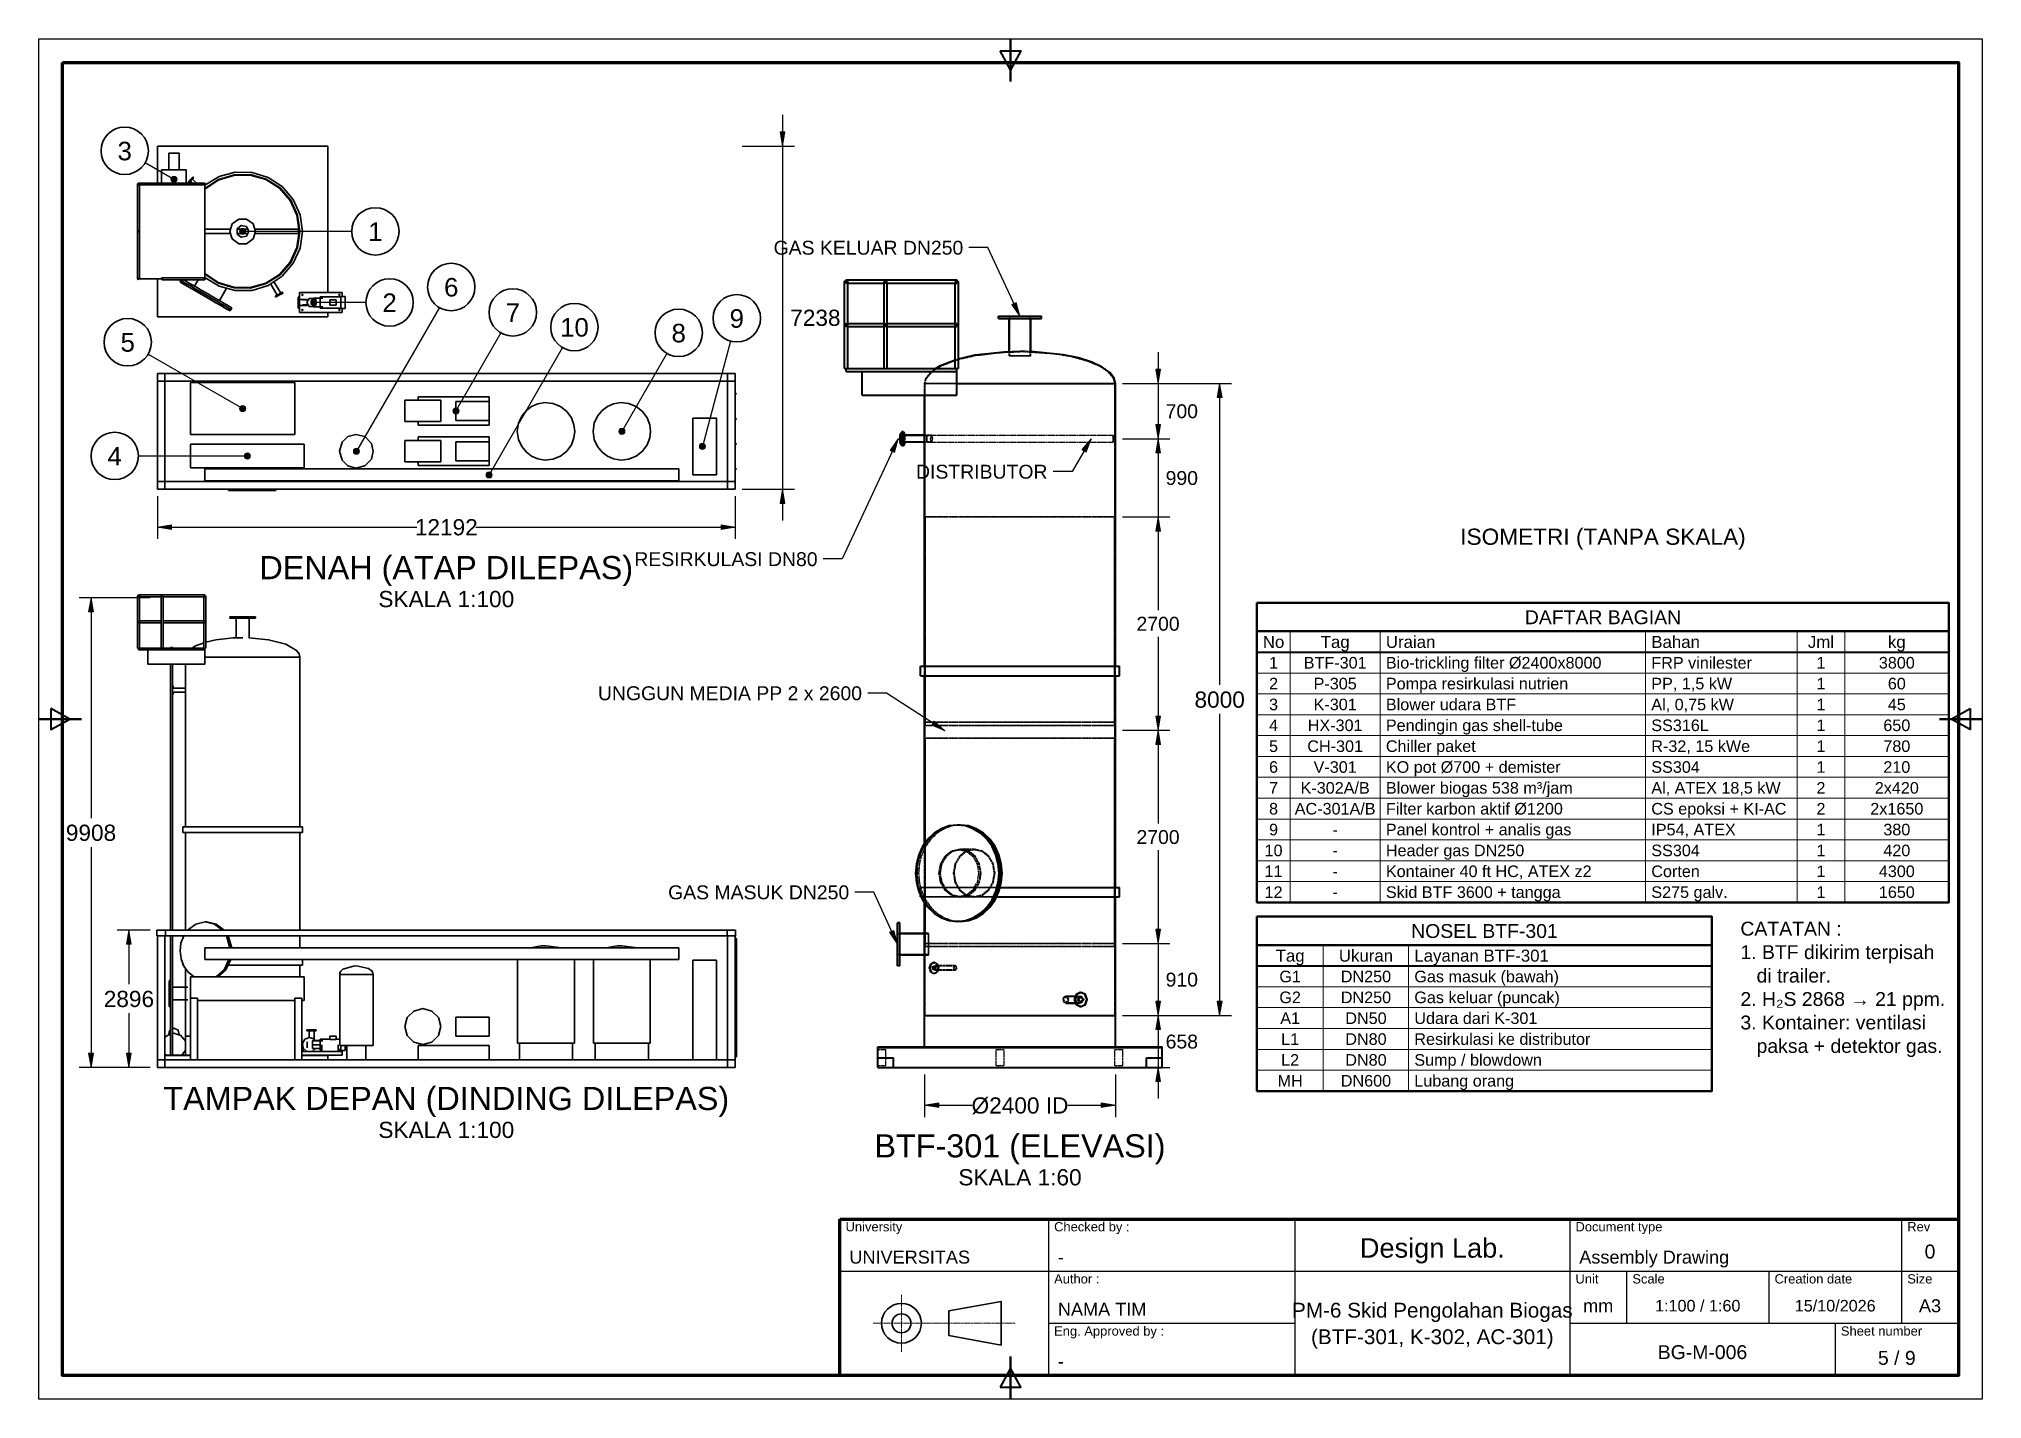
# Model space of a CAD drawing. Header units: millimetres. Extents: x 5 to 415, y 5 to 292.
import ezdxf
from ezdxf.enums import TextEntityAlignment as Align

# ---------------------------------------------------------------- set-up
doc = ezdxf.new("R2010")
doc.units = ezdxf.units.MM
doc.linetypes.add('DASHED', pattern=[1.524, 1.27, -0.254])
for name, color, linetype in [('PFD-BINGKAI', 7, 'Continuous'), ('PFD-INSTRUMEN', 7, 'Continuous'), ('PFD-PERALATAN', 7, 'Continuous'), ('PFD-SINYAL', 7, 'Continuous'), ('PFD-TABEL', 7, 'Continuous'), ('PFD-TEKS', 7, 'Continuous')]:
    doc.layers.add(name, color=color, linetype=linetype)
doc.styles.add('PFD', font='arial.ttf')

msp = doc.modelspace()

# ---------------------------------------------------------------- texts
at = {"layer": 'PFD-BINGKAI', "style": 'PFD'}
for s, height, p in [('University', 1.953, (175.2, 40.4)), ('Checked by :', 1.9531, (219.2, 40.4)), ('Document type', 1.9531, (329.2, 40.4)), ('Rev', 1.953, (399.2, 40.4)), ('UNIVERSITAS', 2.7343, (176, 33.6)), ('-', 2.73, (220, 33.6)), ('Assembly Drawing', 2.7343, (330, 33.6)), ('Author :', 1.953, (219.2, 29.4)), ('Unit', 1.953, (329.2, 29.4)), ('Scale', 1.953, (341.2, 29.4)), ('Creation date', 1.9531, (371.2, 29.4)), ('Size', 1.953, (399.2, 29.4)), ('NAMA TIM', 2.734, (220, 22.6)), ('Eng. Approved by :', 1.9531, (219.2, 18.4)), ('Sheet number', 1.9531, (385.2, 18.4)), ('-', 2.73, (220, 11.6))]:
    msp.add_text(s, height=height, dxfattribs=at).set_placement(p)
for s, height, p in [('Design Lab.', 4.1015, (299, 34.85)), ('0', 2.93, (404, 34.68)), ('PM-6 Skid Pengolahan Biogas', 3.1249, (299, 22.2)), ('mm', 2.734, (334, 23.34)), ('1:100 / 1:60', 2.4413, (355, 23.49)), ('15/10/2026', 2.441, (384, 23.49)), ('A3', 2.734, (404, 23.34)), ('(BTF-301, K-302, AC-301)', 3.1249, (299, 16.6)), ('BG-M-006', 2.93, (356, 13.45)), ('5 / 9', 2.93, (397, 12.24))]:
    msp.add_text(s, height=height, dxfattribs=at).set_placement(p, align=Align.CENTER)
at = {"layer": 'PFD-TABEL', "style": 'PFD'}
for s, height, p in [('DAFTAR BAGIAN', 2.9296, (335, 168.5)), ('No', 2.539, (265.5, 163.5)), ('Tag', 2.539, (278.5, 163.5)), ('Jml', 2.539, (381, 163.5)), ('kg', 2.539, (397, 163.5)), ('1', 2.44, (265.5, 159.15)), ('BTF-301', 2.441, (278.5, 159.15)), ('1', 2.44, (381, 159.15)), ('3800', 2.441, (397, 159.15)), ('2', 2.44, (265.5, 154.75)), ('P-305', 2.441, (278.5, 154.75)), ('1', 2.44, (381, 154.75)), ('60', 2.441, (397, 154.75)), ('3', 2.44, (265.5, 150.35)), ('K-301', 2.441, (278.5, 150.35)), ('1', 2.44, (381, 150.35)), ('45', 2.441, (397, 150.35)), ('4', 2.44, (265.5, 145.95)), ('HX-301', 2.441, (278.5, 145.95)), ('1', 2.44, (381, 145.95)), ('650', 2.441, (397, 145.95)), ('5', 2.44, (265.5, 141.55)), ('CH-301', 2.441, (278.5, 141.55)), ('1', 2.44, (381, 141.55)), ('780', 2.441, (397, 141.55)), ('6', 2.44, (265.5, 137.15)), ('V-301', 2.441, (278.5, 137.15)), ('1', 2.44, (381, 137.15)), ('210', 2.441, (397, 137.15)), ('K-302A/B', 2.441, (278.5, 132.75)), ('7', 2.44, (265.5, 132.75)), ('2', 2.44, (381, 132.75)), ('2x420', 2.441, (397, 132.75)), ('8', 2.44, (265.5, 128.35)), ('AC-301A/B', 2.441, (278.5, 128.35)), ('2', 2.44, (381, 128.35)), ('2x1650', 2.441, (397, 128.35)), ('9', 2.44, (265.5, 123.95)), ('-', 2.44, (278.5, 123.95)), ('1', 2.44, (381, 123.95)), ('380', 2.441, (397, 123.95)), ('10', 2.441, (265.5, 119.55)), ('-', 2.44, (278.5, 119.55)), ('1', 2.44, (381, 119.55)), ('420', 2.441, (397, 119.55)), ('11', 2.441, (265.5, 115.15)), ('-', 2.44, (278.5, 115.15)), ('1', 2.44, (381, 115.15)), ('4300', 2.441, (397, 115.15)), ('12', 2.441, (265.5, 110.75)), ('-', 2.44, (278.5, 110.75)), ('1', 2.44, (381, 110.75)), ('1650', 2.441, (397, 110.75)), ('NOSEL BTF-301', 2.9296, (310, 102.3)), ('Tag', 2.539, (269, 97.3)), ('Ukuran', 2.539, (285, 97.3)), ('G1', 2.441, (269, 92.95)), ('DN250', 2.441, (285, 92.95)), ('G2', 2.441, (269, 88.55)), ('DN250', 2.441, (285, 88.55)), ('A1', 2.441, (269, 84.15)), ('DN50', 2.441, (285, 84.15)), ('L1', 2.441, (269, 79.75)), ('DN80', 2.441, (285, 79.75)), ('L2', 2.441, (269, 75.35)), ('DN80', 2.441, (285, 75.35)), ('MH', 2.441, (269, 70.95)), ('DN600', 2.441, (285, 70.95))]:
    msp.add_text(s, height=height, dxfattribs=at).set_placement(p, align=Align.CENTER)
for s, height, p in [('Uraian', 2.539, (289.2, 163.5)), ('Bahan', 2.539, (345.2, 163.5)), ('Bio-trickling filter Ø2400x8000', 2.4413, (289.2, 159.15)), ('FRP vinilester', 2.4413, (345.2, 159.15)), ('Pompa resirkulasi nutrien', 2.4413, (289.2, 154.75)), ('PP, 1,5 kW', 2.441, (345.2, 154.75)), ('Blower udara BTF', 2.4413, (289.2, 150.35)), ('Al, 0,75 kW', 2.4413, (345.2, 150.35)), ('Pendingin gas shell-tube', 2.4413, (289.2, 145.95)), ('SS316L', 2.441, (345.2, 145.95)), ('Chiller paket', 2.4413, (289.2, 141.55)), ('R-32, 15 kWe', 2.4413, (345.2, 141.55)), ('KO pot Ø700 + demister', 2.4413, (289.2, 137.15)), ('SS304', 2.441, (345.2, 137.15)), ('Blower biogas 538 m³/jam', 2.4413, (289.2, 132.75)), ('Al, ATEX 18,5 kW', 2.4413, (345.2, 132.75)), ('Filter karbon aktif Ø1200', 2.4413, (289.2, 128.35)), ('CS epoksi + KI-AC', 2.4413, (345.2, 128.35)), ('Panel kontrol + analis gas', 2.4413, (289.2, 123.95)), ('IP54, ATEX', 2.441, (345.2, 123.95)), ('Header gas DN250', 2.4413, (289.2, 119.55)), ('SS304', 2.441, (345.2, 119.55)), ('Kontainer 40 ft HC, ATEX z2', 2.4413, (289.2, 115.15)), ('Corten', 2.441, (345.2, 115.15)), ('Skid BTF 3600 + tangga', 2.4413, (289.2, 110.75)), ('S275 galv.', 2.441, (345.2, 110.75)), ('Layanan BTF-301', 2.539, (295.2, 97.3)), ('Gas masuk (bawah)', 2.4413, (295.2, 92.95)), ('Gas keluar (puncak)', 2.4413, (295.2, 88.55)), ('Udara dari K-301', 2.4413, (295.2, 84.15)), ('Resirkulasi ke distributor', 2.4413, (295.2, 79.75)), ('Sump / blowdown', 2.4413, (295.2, 75.35)), ('Lubang orang', 2.4413, (295.2, 70.95))]:
    msp.add_text(s, height=height, dxfattribs=at).set_placement(p)
at = {"layer": 'PFD-TEKS', "style": 'PFD'}
for s, height, p in [('3', 3.91, (23.11, 266.38)), ('1', 3.91, (76, 249.38)), ('2', 3.91, (79, 234.38)), ('6', 3.91, (92, 237.64)), ('7', 3.91, (105, 232.28)), ('9', 3.91, (152.25, 231.05)), ('5', 3.91, (23.75, 226)), ('10', 3.906, (118, 229.18)), ('8', 3.91, (140, 227.97)), ('4', 3.91, (21, 202)), ('12192', 3.418, (90.96, 187.25)), ('ISOMETRI (TANPA SKALA)', 3.4179, (335, 185.25)), ('DENAH (ATAP DILEPAS)', 4.8827, (90.96, 178)), ('SKALA 1:100', 3.4179, (90.96, 172.1)), ('2700', 2.93, (241.13, 167.13)), ('8000', 3.418, (254.13, 150.88)), ('9908', 3.418, (16, 122.79)), ('2700', 2.93, (241.13, 122.13)), ('2896', 3.418, (24, 87.73)), ('TAMPAK DEPAN (DINDING DILEPAS)', 4.8827, (90.96, 66)), ('Ø2400 ID', 3.418, (212, 65.25)), ('SKALA 1:100', 3.4179, (90.96, 60.1)), ('BTF-301 (ELEVASI)', 4.8827, (212, 56)), ('SKALA 1:60', 3.418, (212, 50.1))]:
    msp.add_text(s, height=height, dxfattribs=at).set_placement(p, align=Align.CENTER)
for s, p in [('GAS KELUAR DN250', (200.04, 246.47)), ('DISTRIBUTOR', (217.8, 199.21)), ('RESIRKULASI DN80', (169.3, 180.76)), ('UNGGUN MEDIA PP 2 x 2600', (178.67, 152.47)), ('GAS MASUK DN250', (175.97, 110.47))]:
    msp.add_text(s, height=2.9296, dxfattribs=at).set_placement(p, align=Align.RIGHT)
for s, height, p in [('7238', 3.418, (163.52, 231.44)), ('700', 2.93, (242.73, 211.97)), ('990', 2.93, (242.73, 197.88)), ('CATATAN :', 2.93, (364, 102.8)), ('1. BTF dikirim terpisah', 2.9296, (364, 97.85)), ('910', 2.93, (242.73, 92.05)), ('   di trailer.', 2.9296, (364, 92.9)), ('2. H₂S 2868 → 21 ppm.', 2.9296, (364, 87.95)), ('3. Kontainer: ventilasi', 2.9296, (364, 83)), ('658', 2.93, (242.73, 78.98)), ('   paksa + detektor gas.', 2.9296, (364, 78.05))]:
    msp.add_text(s, height=height, dxfattribs=at).set_placement(p)

# ---------------------------------------------------------------- hatches: boundary and pattern name
at = {"layer": 'PFD-INSTRUMEN'}
for points in [[(161.92, 269.38), (161.42, 272.38), (162.42, 272.38)], [(212, 233.47), (210.28, 235.97), (211.19, 236.4)], [(241.13, 219.3), (240.63, 222.3), (241.63, 222.3)], [(254.13, 219.3), (254.63, 216.3), (253.63, 216.3)], [(241.13, 207.63), (240.63, 210.63), (241.63, 210.63)], [(186.33, 207.63), (185.52, 204.7), (184.61, 205.13)], [(227, 207.63), (225.93, 204.79), (225.07, 205.29)], [(241.13, 207.63), (241.63, 204.63), (240.63, 204.63)], [(161.92, 197), (162.42, 194), (161.42, 194)], [(30, 189), (33, 189.5), (33, 188.5)], [(151.92, 189), (148.92, 188.5), (148.92, 189.5)], [(241.13, 191.13), (241.63, 188.13), (240.63, 188.13)], [(241.13, 191.13), (241.63, 188.13), (240.63, 188.13)], [(16, 174.08), (16.5, 171.08), (15.5, 171.08)], [(196.17, 145.97), (193.38, 147.18), (193.92, 148.02)], [(241.13, 146.13), (240.63, 149.13), (241.63, 149.13)], [(241.13, 146.13), (241.63, 143.13), (240.63, 143.13)], [(24, 103.96), (24.5, 100.96), (23.5, 100.96)], [(186.17, 100.97), (184.47, 103.49), (185.38, 103.9)], [(241.13, 101.13), (240.63, 104.13), (241.63, 104.13)], [(241.13, 101.13), (240.63, 104.13), (241.63, 104.13)], [(241.13, 85.97), (240.63, 88.97), (241.63, 88.97)], [(254.13, 85.97), (253.63, 88.97), (254.63, 88.97)], [(241.13, 85.97), (241.63, 82.97), (240.63, 82.97)], [(16, 75), (15.5, 78), (16.5, 78)], [(24, 75), (23.5, 78), (24.5, 78)], [(241.13, 75), (241.63, 72), (240.63, 72)], [(191.87, 67), (194.87, 67.5), (194.87, 66.5)], [(232.13, 67), (229.13, 66.5), (229.13, 67.5)]]:
    msp.add_hatch(color=7, dxfattribs=at).paths.add_polyline_path(points)
h = msp.add_hatch(color=7, dxfattribs=at)
edge = h.paths.add_edge_path()
edge.add_arc((33.5, 262.38), 0.65, 0, 360)
h = msp.add_hatch(color=7, dxfattribs=at)
edge = h.paths.add_edge_path()
edge.add_arc((48, 251.38), 0.65, 0, 360)
h = msp.add_hatch(color=7, dxfattribs=at)
edge = h.paths.add_edge_path()
edge.add_arc((63, 236.38), 0.65, 0, 360)
h = msp.add_hatch(color=7, dxfattribs=at)
edge = h.paths.add_edge_path()
edge.add_arc((48, 214), 0.65, 0, 360)
h = msp.add_hatch(color=7, dxfattribs=at)
edge = h.paths.add_edge_path()
edge.add_arc((93, 213.5), 0.65, 0, 360)
h = msp.add_hatch(color=7, dxfattribs=at)
edge = h.paths.add_edge_path()
edge.add_arc((128, 209.19), 0.65, 0, 360)
h = msp.add_hatch(color=7, dxfattribs=at)
edge = h.paths.add_edge_path()
edge.add_arc((72, 205), 0.65, 0, 360)
h = msp.add_hatch(color=7, dxfattribs=at)
edge = h.paths.add_edge_path()
edge.add_arc((145, 206), 0.65, 0, 360)
h = msp.add_hatch(color=7, dxfattribs=at)
edge = h.paths.add_edge_path()
edge.add_arc((49, 204), 0.65, 0, 360)
h = msp.add_hatch(color=7, dxfattribs=at)
edge = h.paths.add_edge_path()
edge.add_arc((100, 200), 0.65, 0, 360)

# ---------------------------------------------------------------- linework, layer by layer
at = {"layer": 'PFD-BINGKAI', "linetype": 'Continuous', "lineweight": 30, "ltscale": 0.35}
msp.add_lwpolyline([(5, 292), (415, 292), (415, 5), (5, 5)], close=True, dxfattribs=at)
at = {"layer": 'PFD-BINGKAI', "linetype": 'Continuous', "lineweight": 50, "ltscale": 0.35}
for points in [[(210, 292), (210, 283)], [(5, 148.5), (14, 148.5)], [(415, 148.5), (406, 148.5)], [(210, 5), (210, 14)]]:
    msp.add_lwpolyline(points, dxfattribs=at)
at = {"layer": 'PFD-BINGKAI', "linetype": 'Continuous', "lineweight": 80, "ltscale": 0.35}
msp.add_lwpolyline([(10, 287), (410, 287), (410, 10), (10, 10)], close=True, dxfattribs=at)
at = {"layer": 'PFD-BINGKAI', "linetype": 'Continuous', "lineweight": 40, "ltscale": 0.35}
for points in [[(207.8, 289.5), (212.2, 289.5), (210, 285.5)], [(7.5, 150.7), (7.5, 146.3), (11.5, 148.5)], [(412.5, 150.7), (412.5, 146.3), (408.5, 148.5)], [(207.8, 7.5), (212.2, 7.5), (210, 11.5)]]:
    msp.add_lwpolyline(points, close=True, dxfattribs=at)
at = {"layer": 'PFD-BINGKAI', "linetype": 'Continuous', "lineweight": 70, "ltscale": 0.35}
msp.add_lwpolyline([(174, 43), (410, 43), (410, 10), (174, 10)], close=True, dxfattribs=at)
at = {"layer": 'PFD-BINGKAI', "linetype": 'Continuous', "lineweight": 30, "ltscale": 0.35}
for points in [[(218, 43), (218, 10)], [(270, 43), (270, 10)], [(328, 43), (328, 10)], [(398, 43), (398, 21)], [(174, 32), (270, 32)], [(270, 32), (328, 32)], [(328, 32), (410, 32)], [(340, 32), (340, 21)], [(370, 32), (370, 21)], [(398, 32), (398, 21)], [(218, 21), (270, 21)], [(328, 21), (410, 21)], [(384, 21), (384, 10)]]:
    msp.add_lwpolyline(points, dxfattribs=at)
at = {"layer": 'PFD-BINGKAI', "linetype": 'DASHED', "lineweight": 20, "ltscale": 0.35}
for points in [[(187, 27), (187, 15)], [(181, 21), (211, 21)]]:
    msp.add_lwpolyline(points, dxfattribs=at)
at = {"layer": 'PFD-BINGKAI', "linetype": 'Continuous', "lineweight": 35, "ltscale": 0.35}
msp.add_lwpolyline([(197, 23.6), (208, 25.6), (208, 16.4), (197, 18.4)], close=True, dxfattribs=at)
at = {"layer": 'PFD-BINGKAI', "lineweight": 35}
for radius in [4.2, 2]:
    msp.add_circle((187, 21), radius, dxfattribs=at)
at = {"layer": 'PFD-INSTRUMEN', "linetype": 'Continuous', "lineweight": 25, "ltscale": 0.35}
for points in [[(161.92, 275.98), (161.92, 190.4)], [(153.42, 269.38), (164.42, 269.38)], [(27.44, 265.88), (33.5, 262.38)], [(71, 251.38), (48, 251.38)], [(205.24, 247.97), (201.24, 247.97)], [(212, 233.47), (205.24, 247.97)], [(74, 236.38), (63, 236.38)], [(89.5, 235.31), (72, 205)], [(102.5, 229.95), (93, 213.5)], [(28.08, 225.5), (48, 214)], [(115.5, 226.85), (100, 200)], [(137.5, 225.64), (128, 209.19)], [(150.95, 228.22), (145, 206)], [(241.13, 225.9), (241.13, 201.03)], [(233.63, 219.3), (256.63, 219.3)], [(233.63, 219.3), (243.63, 219.3)], [(254.13, 219.3), (254.13, 155.68)], [(241.13, 214.23), (241.13, 184.53)], [(186.33, 207.63), (174.5, 182.26)], [(227, 207.63), (223, 200.71)], [(233.63, 207.63), (243.63, 207.63)], [(233.63, 207.63), (243.63, 207.63)], [(26, 204), (49, 204)], [(153.42, 197), (164.42, 197)], [(223, 200.71), (219, 200.71)], [(30, 195.5), (30, 186.5)], [(151.92, 195.5), (151.92, 186.5)], [(30, 189), (84.73, 189)], [(97.19, 189), (151.92, 189)], [(233.63, 191.13), (243.63, 191.13)], [(233.63, 191.13), (243.63, 191.13)], [(241.13, 191.13), (241.13, 171.43)], [(174.5, 182.26), (170.5, 182.26)], [(28.5, 174.08), (13.5, 174.08)], [(16, 174.08), (16, 127.59)], [(241.13, 165.83), (241.13, 146.13)], [(183.87, 153.97), (179.87, 153.97)], [(196.17, 145.97), (183.87, 153.97)], [(254.13, 149.58), (254.13, 85.97)], [(233.63, 146.13), (243.63, 146.13)], [(233.63, 146.13), (243.63, 146.13)], [(241.13, 146.13), (241.13, 126.43)], [(16, 121.49), (16, 75)], [(241.13, 120.83), (241.13, 101.13)], [(181.17, 111.97), (177.17, 111.97)], [(186.17, 100.97), (181.17, 111.97)], [(241.13, 107.73), (241.13, 79.37)], [(28.5, 103.96), (21.5, 103.96)], [(24, 103.96), (24, 92.53)], [(233.63, 101.13), (243.63, 101.13)], [(233.63, 101.13), (243.63, 101.13)], [(241.13, 92.57), (241.13, 68.4)], [(24, 86.43), (24, 75)], [(233.63, 85.97), (256.63, 85.97)], [(233.63, 85.97), (243.63, 85.97)], [(233.63, 85.97), (243.63, 85.97)], [(28.5, 75), (13.5, 75)], [(28.5, 75), (21.5, 75)], [(233.63, 75), (243.63, 75)], [(191.87, 73.5), (191.87, 64.5)], [(232.13, 73.5), (232.13, 64.5)], [(191.87, 67), (201.9, 67)], [(222.1, 67), (232.13, 67)]]:
    msp.add_lwpolyline(points, dxfattribs=at)
at = {"layer": 'PFD-INSTRUMEN', "linetype": 'Continuous', "lineweight": 5, "ltscale": 0.35}
for points in [[(161.92, 269.38), (161.42, 272.38), (162.42, 272.38)], [(212, 233.47), (210.28, 235.97), (211.19, 236.4)], [(241.13, 219.3), (240.63, 222.3), (241.63, 222.3)], [(254.13, 219.3), (254.63, 216.3), (253.63, 216.3)], [(241.13, 207.63), (240.63, 210.63), (241.63, 210.63)], [(186.33, 207.63), (185.52, 204.7), (184.61, 205.13)], [(227, 207.63), (225.93, 204.79), (225.07, 205.29)], [(241.13, 207.63), (241.63, 204.63), (240.63, 204.63)], [(161.92, 197), (162.42, 194), (161.42, 194)], [(30, 189), (33, 189.5), (33, 188.5)], [(151.92, 189), (148.92, 188.5), (148.92, 189.5)], [(241.13, 191.13), (241.63, 188.13), (240.63, 188.13)], [(241.13, 191.13), (241.63, 188.13), (240.63, 188.13)], [(16, 174.08), (16.5, 171.08), (15.5, 171.08)], [(196.17, 145.97), (193.38, 147.18), (193.92, 148.02)], [(241.13, 146.13), (240.63, 149.13), (241.63, 149.13)], [(241.13, 146.13), (241.63, 143.13), (240.63, 143.13)], [(24, 103.96), (24.5, 100.96), (23.5, 100.96)], [(186.17, 100.97), (184.47, 103.49), (185.38, 103.9)], [(241.13, 101.13), (240.63, 104.13), (241.63, 104.13)], [(241.13, 101.13), (240.63, 104.13), (241.63, 104.13)], [(241.13, 85.97), (240.63, 88.97), (241.63, 88.97)], [(254.13, 85.97), (253.63, 88.97), (254.63, 88.97)], [(241.13, 85.97), (241.63, 82.97), (240.63, 82.97)], [(16, 75), (15.5, 78), (16.5, 78)], [(24, 75), (23.5, 78), (24.5, 78)], [(241.13, 75), (241.63, 72), (240.63, 72)], [(191.87, 67), (194.87, 67.5), (194.87, 66.5)], [(232.13, 67), (229.13, 66.5), (229.13, 67.5)]]:
    msp.add_lwpolyline(points, close=True, dxfattribs=at)
at = {"layer": 'PFD-INSTRUMEN', "lineweight": 35}
for centre in [(23.11, 268.38), (76, 251.38), (92, 239.64), (79, 236.38), (105, 234.28), (152.25, 233.05), (118, 231.18), (140, 229.97), (23.75, 228), (21, 204)]:
    msp.add_circle(centre, 5, dxfattribs=at)
at = {"layer": 'PFD-INSTRUMEN', "lineweight": 5}
for centre in [(33.5, 262.38), (48, 251.38), (63, 236.38), (48, 214), (93, 213.5), (128, 209.19), (72, 205), (145, 206), (49, 204), (100, 200)]:
    msp.add_circle(centre, 0.65, dxfattribs=at)
at = {"layer": 'PFD-PERALATAN', "linetype": 'Continuous', "lineweight": 35, "ltscale": 0.35}
for points in [[(30, 261.58), (30, 269.38)], [(30, 269.38), (66, 269.38)], [(32.4, 267.88), (32.46, 267.88), (32.57, 267.88), (32.64, 267.88), (32.72, 267.88), (32.81, 267.88), (32.91, 267.88), (33.02, 267.88), (33.14, 267.88), (33.26, 267.88), (33.38, 267.88), (33.5, 267.88)], [(32.4, 264.38), (32.4, 267.88)], [(33.5, 267.88), (33.62, 267.88), (33.74, 267.88), (33.86, 267.88), (33.98, 267.88), (34.09, 267.88), (34.19, 267.88), (34.28, 267.88), (34.36, 267.88), (34.43, 267.88), (34.49, 267.88), (34.57, 267.88)], [(34.6, 264.38), (34.6, 267.88)], [(66, 238.48), (66, 269.38)], [(30.9, 264.38), (30.98, 264.38), (31.04, 264.38), (31.11, 264.38), (31.2, 264.38), (31.31, 264.38), (31.43, 264.38), (31.56, 264.38), (31.71, 264.38), (31.87, 264.38), (32.03, 264.38), (32.21, 264.38), (32.4, 264.38)], [(30.9, 261.58), (30.9, 264.38)], [(32.4, 264.38), (32.46, 264.38), (32.57, 264.38), (32.64, 264.38), (32.72, 264.38), (32.81, 264.38), (32.91, 264.38), (33.02, 264.38), (33.14, 264.38), (33.26, 264.38), (33.38, 264.38), (33.5, 264.38)], [(33.5, 264.38), (33.62, 264.38), (33.74, 264.38), (33.86, 264.38), (33.98, 264.38), (34.09, 264.38), (34.19, 264.38), (34.28, 264.38), (34.36, 264.38), (34.43, 264.38), (34.49, 264.38), (34.57, 264.38)], [(34.6, 264.38), (34.79, 264.38), (34.97, 264.38), (35.13, 264.38), (35.29, 264.38), (35.44, 264.38), (35.57, 264.38), (35.69, 264.38), (35.8, 264.38), (35.89, 264.38), (35.96, 264.38), (36.02, 264.38), (36.09, 264.38)], [(36.1, 261.58), (36.1, 264.38)], [(36.51, 261.81), (36.56, 261.86), (36.62, 261.92), (36.71, 262.01), (36.81, 262.11), (36.92, 262.22), (37.04, 262.34), (37.16, 262.46), (37.27, 262.57), (37.37, 262.67), (37.46, 262.76), (37.52, 262.82), (37.56, 262.86)], [(36.66, 261.65), (36.72, 261.71), (36.78, 261.77), (36.86, 261.85), (36.96, 261.95), (37.08, 262.07), (37.2, 262.18), (37.31, 262.3), (37.43, 262.42), (37.53, 262.52), (37.61, 262.6), (37.67, 262.66), (37.71, 262.7)], [(37.73, 262.72), (37.57, 262.87)], [(60.6, 251.38), (60.1, 254.89), (58.64, 258.12), (56.34, 260.82), (53.38, 262.77), (50, 263.82), (46.45, 263.88), (43.03, 262.96), (40, 261.11)], [(60.08, 251.38), (59.59, 254.8), (58.15, 257.94), (55.88, 260.54), (52.96, 262.39), (49.65, 263.35), (46.19, 263.32), (42.89, 262.32), (40, 260.43)], [(60, 251.38), (59.51, 254.78), (58.07, 257.91), (55.8, 260.5), (52.9, 262.33), (49.59, 263.27), (46.15, 263.24), (42.87, 262.23), (40, 260.32)], [(59.95, 251.38), (59.46, 254.77), (58.02, 257.89), (55.76, 260.47), (52.86, 262.3), (49.56, 263.23), (46.13, 263.18), (42.85, 262.16), (40, 260.26)], [(25.8, 261.38), (25.86, 261.38), (25.91, 261.38), (25.98, 261.38)], [(25.8, 241.38), (25.8, 261.38)], [(26.2, 261.38), (25.9, 261.55), (25.9, 261.21), (26.2, 261.38)], [(26.2, 261.38), (25.9, 261.55), (25.9, 261.21), (26.2, 261.38)], [(26, 261.58), (26, 261.52), (26, 261.47), (26, 261.4)], [(26, 261.58), (40, 261.58)], [(26, 261.38), (26.07, 261.38), (26.12, 261.38), (26.18, 261.38)], [(26, 261.38), (26, 261.31), (26, 261.26), (26, 261.2)], [(26.2, 241.38), (26.2, 261.18)], [(26.2, 261.18), (40, 261.18)], [(36.66, 261.65), (36.51, 261.81)], [(37.37, 261.58), (36.98, 261.97)], [(38.23, 261.58), (37.41, 262.4)], [(40.2, 261.38), (39.9, 261.55), (39.9, 261.21), (40.2, 261.38)], [(40, 261.58), (40, 261.52), (40, 261.47), (40, 261.4)], [(40, 261.38), (40, 261.31), (40, 261.26), (40, 261.2)], [(40, 241.58), (40, 261.18)], [(26.2, 251.38), (25.9, 251.55), (25.9, 251.21), (26.2, 251.38)], [(40, 251.83), (45.31, 251.83)], [(40, 242.33), (42.89, 240.44), (46.19, 239.44), (49.65, 239.41), (52.96, 240.37), (55.88, 242.22), (58.15, 244.82), (59.59, 247.96), (60.08, 251.38)], [(40, 242.44), (42.87, 240.53), (46.15, 239.52), (49.59, 239.49), (52.9, 240.43), (55.8, 242.26), (58.07, 244.85), (59.51, 247.98), (60, 251.38)], [(40, 241.65), (43.03, 239.8), (46.45, 238.88), (50, 238.94), (53.38, 239.99), (56.34, 241.94), (58.64, 244.64), (60.1, 247.87), (60.6, 251.38)], [(40, 242.5), (42.85, 240.6), (46.13, 239.58), (49.56, 239.53), (52.86, 240.46), (55.76, 242.29), (58.02, 244.87), (59.46, 247.99), (59.95, 251.38)], [(40, 250.93), (45.31, 250.93)], [(50.73, 251.38), (50.21, 252.98), (48.84, 253.98), (47.16, 253.98), (45.79, 252.98), (45.27, 251.38), (45.79, 249.78), (47.16, 248.78), (48.84, 248.78), (50.21, 249.78), (50.73, 251.38)], [(46.8, 251.83), (49.2, 251.83)], [(46.8, 250.93), (49.2, 250.93)], [(49.28, 251.38), (48.8, 252.38), (47.71, 252.63), (46.84, 251.94), (46.84, 250.82), (47.71, 250.13), (48.8, 250.38), (49.28, 251.38)], [(50.69, 251.83), (59.8, 251.83)], [(50.69, 250.93), (59.8, 250.93)], [(59.8, 251.83), (59.8, 251.76), (59.8, 251.7), (59.8, 251.62), (59.8, 251.53), (59.8, 251.43), (59.8, 251.38)], [(59.8, 251.38), (59.8, 251.33), (59.8, 251.23), (59.8, 251.14), (59.8, 251.06), (59.8, 251), (59.8, 250.94)], [(25.8, 241.38), (25.86, 241.38), (25.91, 241.38), (25.98, 241.38)], [(26.2, 241.38), (25.9, 241.55), (25.9, 241.21), (26.2, 241.38)], [(26, 241.38), (26.07, 241.38), (26.12, 241.38), (26.18, 241.38)], [(26.2, 241.38), (30.8, 241.38)], [(30, 233.38), (30, 241.38)], [(31.2, 241.38), (30.9, 241.55), (30.9, 241.21), (31.2, 241.38)], [(31, 241.58), (31, 241.52), (31, 241.47), (31, 241.4)], [(31, 241.58), (40, 241.58)], [(31, 241.38), (31, 241.31), (31, 241.26), (31, 241.2)], [(31, 241.18), (40, 241.18)], [(34.97, 241.01), (34.79, 240.69)], [(45.35, 234.59), (45.22, 234.67), (44.83, 234.9), (44.2, 235.26), (43.36, 235.74), (42.36, 236.32), (41.25, 236.97), (40.07, 237.64), (38.89, 238.32), (37.78, 238.97), (36.78, 239.55), (35.94, 240.03), (35.31, 240.39), (34.92, 240.62), (34.79, 240.69)], [(35.07, 241.18), (34.97, 241.01)], [(45.53, 234.91), (45.4, 234.98), (45.01, 235.21), (44.38, 235.57), (43.54, 236.05), (42.54, 236.63), (41.43, 237.28), (40.25, 237.96), (39.07, 238.64), (37.96, 239.28), (36.96, 239.86), (36.12, 240.34), (35.49, 240.7), (35.1, 240.93), (34.97, 241.01)], [(45.73, 235.25), (45.63, 235.31), (45.31, 235.49), (44.81, 235.79), (44.13, 236.18), (43.3, 236.66), (42.36, 237.2), (41.34, 237.79), (40.29, 238.4), (39.24, 239), (38.24, 239.58), (37.33, 240.1), (36.54, 240.56), (35.92, 240.92), (35.47, 241.18)], [(38.59, 241.18), (37.81, 239.83)], [(40.2, 241.38), (39.9, 241.55), (39.9, 241.21), (40.2, 241.38)], [(40, 241.58), (40, 241.52), (40, 241.47), (40, 241.4)], [(40, 241.38), (40, 241.31), (40, 241.26), (40, 241.2)], [(44.53, 239.27), (43.09, 236.78)], [(44.84, 239.81), (44.8, 239.83), (44.76, 239.85), (44.73, 239.88), (44.69, 239.9)], [(53.59, 240.82), (53.61, 240.77)], [(53.91, 240.25), (55.26, 237.92)], [(54.36, 241.26), (54.38, 241.22)], [(54.68, 240.7), (56.02, 238.37)], [(56.41, 238.59), (56.34, 238.55), (56.25, 238.5), (56.12, 238.43), (55.98, 238.34), (55.81, 238.25), (55.64, 238.15), (55.47, 238.05), (55.3, 237.95), (55.16, 237.87), (55.03, 237.8), (54.94, 237.74), (54.88, 237.71)], [(56.52, 238.4), (56.45, 238.36), (56.36, 238.31), (56.23, 238.24), (56.09, 238.15), (55.92, 238.06), (55.75, 237.96), (55.58, 237.86), (55.41, 237.76), (55.27, 237.68), (55.14, 237.61), (55.05, 237.55), (54.99, 237.52)], [(56.41, 238.59), (56.52, 238.4)], [(60, 237.01), (60, 238.48)], [(60, 238.48), (69, 238.48)], [(60.74, 237.98), (60.53, 238.1), (60.53, 237.86), (60.74, 237.98)], [(68.54, 237.98), (68.33, 238.1), (68.33, 237.86), (68.54, 237.98)], [(69, 237.63), (69, 238.48)], [(45.53, 234.91), (45.35, 234.59)], [(45.73, 235.25), (45.53, 234.91)], [(54.87, 237.7), (54.98, 237.51)], [(59.98, 237.55), (59.73, 237.55)], [(59.73, 235.21), (59.73, 235.33), (59.73, 235.47), (59.73, 235.65), (59.73, 235.87), (59.73, 236.12), (59.73, 236.38), (59.73, 236.64), (59.73, 236.89), (59.73, 237.11), (59.73, 237.29), (59.73, 237.43), (59.73, 237.52)], [(59.98, 235.21), (59.73, 235.21)], [(59.98, 235.21), (59.98, 235.33), (59.98, 235.47), (59.98, 235.65), (59.98, 235.87), (59.98, 236.12), (59.98, 236.38), (59.98, 236.64), (59.98, 236.89), (59.98, 237.11), (59.98, 237.29), (59.98, 237.43), (59.98, 237.52)], [(61.58, 237.01), (59.98, 237.01)], [(61.58, 235.75), (59.98, 235.75)], [(60, 234.28), (60, 235.75)], [(60, 234.28), (69, 234.28)], [(60.74, 234.78), (60.53, 234.9), (60.53, 234.66), (60.74, 234.78)], [(60.6, 236.91), (60.66, 236.91), (60.76, 236.91), (60.83, 236.91), (60.91, 236.91), (61, 236.91), (61.1, 236.91), (61.21, 236.91), (61.33, 236.91), (61.45, 236.91), (61.58, 236.91), (61.71, 236.91)], [(60.6, 235.86), (60.66, 235.86), (60.76, 235.86), (60.83, 235.86), (60.91, 235.86), (61, 235.86), (61.1, 235.86), (61.21, 235.86), (61.33, 235.86), (61.45, 235.86), (61.58, 235.86), (61.71, 235.86)], [(63.54, 236.38), (63.05, 237.24), (62.05, 237.24), (61.56, 236.38), (62.05, 235.52), (63.05, 235.52), (63.54, 236.38)], [(61.58, 236.91), (61.58, 236.96), (61.58, 237.01)], [(61.58, 235.75), (61.58, 235.8), (61.58, 235.86)], [(62.96, 237.28), (64.9, 237.28)], [(62.96, 235.48), (64.9, 235.48)], [(63.39, 236.91), (63.44, 236.91), (63.51, 236.91), (63.57, 236.91)], [(63.39, 235.86), (63.44, 235.86), (63.51, 235.86), (63.57, 235.86)], [(64.38, 237.58), (64.38, 237.51), (64.38, 237.46), (64.38, 237.4), (64.38, 237.32), (64.38, 237.23), (64.38, 237.13), (64.38, 237.02), (64.38, 236.9), (64.38, 236.78), (64.38, 236.65), (64.38, 236.51), (64.38, 236.38)], [(64.38, 237.58), (68.7, 237.58)], [(64.38, 236.38), (64.38, 236.25), (64.38, 236.11), (64.38, 235.98), (64.38, 235.86), (64.38, 235.74), (64.38, 235.63), (64.38, 235.53), (64.38, 235.44), (64.38, 235.36), (64.38, 235.3), (64.38, 235.25), (64.38, 235.19)], [(64.38, 235.18), (68.7, 235.18)], [(66, 233.38), (66, 234.28)], [(66.41, 235.84), (66.41, 236.92)], [(66.41, 236.92), (67.7, 236.92)], [(66.41, 235.84), (67.7, 235.84)], [(67.7, 235.84), (67.7, 236.92)], [(68.54, 234.78), (68.33, 234.9), (68.33, 234.66), (68.54, 234.78)], [(68.7, 237.63), (68.7, 237.56), (68.7, 237.5), (68.7, 237.44), (68.7, 237.36), (68.7, 237.26), (68.7, 237.16), (68.7, 237.04), (68.7, 236.92), (68.7, 236.79), (68.7, 236.66), (68.7, 236.52), (68.7, 236.38)], [(68.7, 237.63), (69.6, 237.63)], [(68.7, 236.38), (68.7, 236.24), (68.7, 236.1), (68.7, 235.97), (68.7, 235.84), (68.7, 235.72), (68.7, 235.6), (68.7, 235.5), (68.7, 235.4), (68.7, 235.32), (68.7, 235.26), (68.7, 235.2), (68.7, 235.14)], [(68.7, 235.13), (69.6, 235.13)], [(69, 234.28), (69, 235.13)], [(69.6, 237.63), (69.6, 237.56), (69.6, 237.5), (69.6, 237.44), (69.6, 237.36), (69.6, 237.26), (69.6, 237.16), (69.6, 237.04), (69.6, 236.92), (69.6, 236.79), (69.6, 236.66), (69.6, 236.52), (69.6, 236.38)], [(69.6, 236.38), (69.6, 236.24), (69.6, 236.1), (69.6, 235.97), (69.6, 235.84), (69.6, 235.72), (69.6, 235.6), (69.6, 235.5), (69.6, 235.4), (69.6, 235.32), (69.6, 235.26), (69.6, 235.2), (69.6, 235.14)], [(30, 233.38), (66, 233.38)], [(30, 219.78), (30, 221.38)], [(30, 221.38), (151.92, 221.38)], [(30, 197), (30, 221.38)], [(30, 221.38), (31.6, 221.38)], [(30, 219.78), (30, 221.38)], [(30, 221.38), (31.6, 221.38)], [(30, 219.78), (151.92, 219.78)], [(30, 219.78), (31.6, 219.78)], [(31.6, 197), (31.6, 221.38)], [(31.6, 219.78), (31.6, 221.38)], [(37, 208.5), (37, 219.5)], [(37, 219.5), (59, 219.5)], [(59, 208.5), (59, 219.5)], [(150.32, 197), (150.32, 221.38)], [(150.32, 221.38), (151.92, 221.38)], [(150.32, 219.78), (150.32, 221.38)], [(150.32, 221.38), (151.92, 221.38)], [(150.32, 219.78), (151.92, 219.78)], [(151.92, 219.78), (151.92, 221.38)], [(151.92, 197), (151.92, 221.38)], [(151.92, 219.78), (151.92, 221.38)], [(82.2, 215.75), (82.3, 215.75), (82.41, 215.75), (82.58, 215.75), (82.78, 215.75), (83.03, 215.75), (83.31, 215.75), (83.63, 215.75), (83.98, 215.75), (84.35, 215.75), (84.74, 215.75), (85.15, 215.75), (85.57, 215.75), (86, 215.75)], [(82.2, 211.25), (82.2, 215.75)], [(85, 215.75), (85, 216.5)], [(85, 216.5), (100, 216.5)], [(86, 215.75), (86.43, 215.75), (86.85, 215.75), (87.26, 215.75), (87.65, 215.75), (88.02, 215.75), (88.37, 215.75), (88.69, 215.75), (88.97, 215.75), (89.22, 215.75), (89.42, 215.75), (89.59, 215.75), (89.7, 215.75), (89.78, 215.75)], [(89.8, 211.25), (89.8, 215.75)], [(93, 215.5), (93, 215.45), (93, 215.39), (93, 215.3), (93, 215.19), (93, 215.06), (93, 214.91), (93, 214.75), (93, 214.56), (93, 214.37), (93, 214.16), (93, 213.95), (93, 213.72), (93, 213.5)], [(93, 215.5), (100, 215.5)], [(93, 213.5), (93, 213.28), (93, 213.05), (93, 212.84), (93, 212.63), (93, 212.44), (93, 212.25), (93, 212.09), (93, 211.94), (93, 211.81), (93, 211.7), (93, 211.61), (93, 211.55), (93, 211.5)], [(100, 215.5), (100, 216.5)], [(100, 215.5), (100, 215.45), (100, 215.39), (100, 215.3), (100, 215.19), (100, 215.06), (100, 214.91), (100, 214.75), (100, 214.56), (100, 214.37), (100, 214.16), (100, 213.95), (100, 213.72), (100, 213.5)], [(100, 213.5), (100, 213.28), (100, 213.05), (100, 212.84), (100, 212.63), (100, 212.44), (100, 212.25), (100, 212.09), (100, 211.94), (100, 211.81), (100, 211.7), (100, 211.61), (100, 211.55), (100, 211.5)], [(118.06, 209.19), (117.9, 210.57), (117.36, 212.02), (116.39, 213.37), (115.03, 214.44), (113.42, 215.08), (111.77, 215.25), (110.25, 214.99), (108.97, 214.44), (107.85, 213.61), (106.87, 212.42), (106.19, 210.9), (105.94, 209.19), (106.19, 207.48), (106.87, 205.96), (107.85, 204.77), (108.97, 203.94), (110.25, 203.39), (111.77, 203.13), (113.42, 203.3), (115.03, 203.94), (116.39, 205.01), (117.36, 206.36), (117.9, 207.81), (118.06, 209.19)], [(134.06, 209.19), (133.9, 210.57), (133.36, 212.02), (132.39, 213.37), (131.03, 214.44), (129.42, 215.08), (127.77, 215.25), (126.25, 214.99), (124.97, 214.44), (123.85, 213.61), (122.87, 212.42), (122.19, 210.9), (121.94, 209.19), (122.19, 207.48), (122.87, 205.96), (123.85, 204.77), (124.97, 203.94), (126.25, 203.39), (127.77, 203.13), (129.42, 203.3), (131.03, 203.94), (132.39, 205.01), (133.36, 206.36), (133.9, 207.81), (134.06, 209.19)], [(152.18, 217.13), (151.92, 217.26)], [(151.92, 217.01), (152.18, 217.13)], [(82.2, 211.25), (82.3, 211.25), (82.41, 211.25), (82.58, 211.25), (82.78, 211.25), (83.03, 211.25), (83.31, 211.25), (83.63, 211.25), (83.98, 211.25), (84.35, 211.25), (84.74, 211.25), (85.15, 211.25), (85.57, 211.25), (86, 211.25)], [(85, 210.5), (85, 211.25)], [(85, 210.5), (100, 210.5)], [(86, 211.25), (86.43, 211.25), (86.85, 211.25), (87.26, 211.25), (87.65, 211.25), (88.02, 211.25), (88.37, 211.25), (88.69, 211.25), (88.97, 211.25), (89.22, 211.25), (89.42, 211.25), (89.59, 211.25), (89.7, 211.25), (89.78, 211.25)], [(93, 211.5), (100, 211.5)], [(100, 210.5), (100, 211.5)], [(143, 200), (143, 212)], [(143, 212), (148, 212)], [(148, 200), (148, 212)], [(152.18, 211.84), (151.92, 211.96)], [(151.92, 211.71), (152.18, 211.84)], [(37, 208.5), (59, 208.5)], [(37, 206.5), (37, 206.44), (37, 206.36), (37, 206.25), (37, 206.12), (37, 205.95), (37, 205.77), (37, 205.56), (37, 205.33), (37, 205.08), (37, 204.83), (37, 204.56), (37, 204.28), (37, 204)], [(37, 206.5), (61, 206.5)], [(61, 206.5), (61, 206.44), (61, 206.36), (61, 206.25), (61, 206.12), (61, 205.95), (61, 205.77), (61, 205.56), (61, 205.33), (61, 205.08), (61, 204.83), (61, 204.56), (61, 204.28), (61, 204)], [(75.56, 205), (75.15, 206.66), (73.78, 208.08), (71.86, 208.56), (70.22, 208.08), (68.99, 206.9), (68.44, 205), (68.99, 203.1), (70.22, 201.92), (71.86, 201.44), (73.78, 201.92), (75.15, 203.34), (75.56, 205)], [(82.2, 207.25), (82.3, 207.25), (82.41, 207.25), (82.58, 207.25), (82.78, 207.25), (83.03, 207.25), (83.31, 207.25), (83.63, 207.25), (83.98, 207.25), (84.35, 207.25), (84.74, 207.25), (85.15, 207.25), (85.57, 207.25), (86, 207.25)], [(82.2, 202.75), (82.2, 207.25)], [(85, 207.25), (85, 208)], [(85, 208), (100, 208)], [(86, 207.25), (86.43, 207.25), (86.85, 207.25), (87.26, 207.25), (87.65, 207.25), (88.02, 207.25), (88.37, 207.25), (88.69, 207.25), (88.97, 207.25), (89.22, 207.25), (89.42, 207.25), (89.59, 207.25), (89.7, 207.25), (89.78, 207.25)], [(89.8, 202.75), (89.8, 207.25)], [(93, 207), (93, 206.95), (93, 206.89), (93, 206.8), (93, 206.69), (93, 206.56), (93, 206.41), (93, 206.25), (93, 206.06), (93, 205.87), (93, 205.66), (93, 205.45), (93, 205.22), (93, 205)], [(93, 207), (100, 207)], [(93, 205), (93, 204.78), (93, 204.55), (93, 204.34), (93, 204.13), (93, 203.94), (93, 203.75), (93, 203.59), (93, 203.44), (93, 203.31), (93, 203.2), (93, 203.11), (93, 203.05), (93, 203)], [(100, 207), (100, 208)], [(100, 207), (100, 206.95), (100, 206.89), (100, 206.8), (100, 206.69), (100, 206.56), (100, 206.41), (100, 206.25), (100, 206.06), (100, 205.87), (100, 205.66), (100, 205.45), (100, 205.22), (100, 205)], [(100, 205), (100, 204.78), (100, 204.55), (100, 204.34), (100, 204.13), (100, 203.94), (100, 203.75), (100, 203.59), (100, 203.44), (100, 203.31), (100, 203.2), (100, 203.11), (100, 203.05), (100, 203)], [(152.18, 206.54), (151.92, 206.67)], [(151.92, 206.42), (152.18, 206.54)], [(37, 204), (37, 203.72), (37, 203.44), (37, 203.17), (37, 202.92), (37, 202.67), (37, 202.44), (37, 202.23), (37, 202.05), (37, 201.88), (37, 201.75), (37, 201.64), (37, 201.56), (37, 201.5)], [(37, 201.5), (61, 201.5)], [(40, 201.25), (40, 201.18), (40, 201.13), (40, 201.06), (40, 200.98), (40, 200.88), (40, 200.78), (40, 200.67), (40, 200.54), (40, 200.41), (40, 200.28), (40, 200.14), (40, 200)], [(40, 201.25), (140, 201.25)], [(61, 204), (61, 203.72), (61, 203.44), (61, 203.17), (61, 202.92), (61, 202.67), (61, 202.44), (61, 202.23), (61, 202.05), (61, 201.88), (61, 201.75), (61, 201.64), (61, 201.56), (61, 201.5)], [(82.2, 202.75), (82.3, 202.75), (82.41, 202.75), (82.58, 202.75), (82.78, 202.75), (83.03, 202.75), (83.31, 202.75), (83.63, 202.75), (83.98, 202.75), (84.35, 202.75), (84.74, 202.75), (85.15, 202.75), (85.57, 202.75), (86, 202.75)], [(85, 202), (85, 202.75)], [(85, 202), (100, 202)], [(86, 202.75), (86.43, 202.75), (86.85, 202.75), (87.26, 202.75), (87.65, 202.75), (88.02, 202.75), (88.37, 202.75), (88.69, 202.75), (88.97, 202.75), (89.22, 202.75), (89.42, 202.75), (89.59, 202.75), (89.7, 202.75), (89.78, 202.75)], [(93, 203), (100, 203)], [(100, 202), (100, 203)], [(140, 201.25), (140, 201.18), (140, 201.13), (140, 201.06), (140, 200.98), (140, 200.88), (140, 200.78), (140, 200.67), (140, 200.54), (140, 200.41), (140, 200.28), (140, 200.14), (140, 200)], [(152.18, 201.25), (151.92, 201.37)], [(151.92, 201.12), (152.18, 201.25)], [(30, 197), (30, 198.6)], [(30, 198.6), (151.92, 198.6)], [(30, 197), (30, 198.6)], [(30, 198.6), (31.6, 198.6)], [(30, 197), (151.92, 197)], [(30, 197), (31.6, 197)], [(30, 197), (31.6, 197)], [(31.6, 197), (31.6, 198.6)], [(40, 200), (40, 199.86), (40, 199.72), (40, 199.59), (40, 199.46), (40, 199.33), (40, 199.22), (40, 199.12), (40, 199.02), (40, 198.94), (40, 198.87), (40, 198.82), (40, 198.76)], [(40, 198.75), (140, 198.75)], [(45, 196.7), (45, 197)], [(55, 196.7), (55, 197)], [(140, 200), (140, 199.86), (140, 199.72), (140, 199.59), (140, 199.46), (140, 199.33), (140, 199.22), (140, 199.12), (140, 199.02), (140, 198.94), (140, 198.87), (140, 198.82), (140, 198.76)], [(143, 200), (148, 200)], [(150.32, 197), (150.32, 198.6)], [(150.32, 198.6), (151.92, 198.6)], [(150.32, 197), (151.92, 197)], [(150.32, 197), (151.92, 197)], [(151.92, 197), (151.92, 198.6)], [(151.92, 197), (151.92, 198.6)], [(45, 196.7), (55, 196.7)], [(25.8, 174.48), (25.88, 174.48), (25.96, 174.48), (26.04, 174.48), (26.12, 174.48), (26.18, 174.48)], [(25.8, 163.48), (25.8, 174.48)], [(26, 174.68), (26.17, 174.38), (25.83, 174.38), (26, 174.68)], [(26, 174.68), (31, 174.68)], [(26.2, 163.48), (26.2, 174.48)], [(26.2, 174.28), (30.8, 174.28)], [(30.8, 174.48), (30.88, 174.48), (30.96, 174.48), (31.04, 174.48), (31.12, 174.48), (31.18, 174.48)], [(30.8, 163.48), (30.8, 174.48)], [(31, 174.68), (40, 174.68)], [(31, 174.68), (31, 174.6), (31, 174.52), (31, 174.44), (31, 174.36), (31, 174.3)], [(31.2, 163.48), (31.2, 174.28)], [(31.2, 174.28), (40, 174.28)], [(39.8, 174.48), (39.88, 174.48), (39.96, 174.48), (40.04, 174.48), (40.12, 174.48), (40.18, 174.48)], [(39.8, 163.48), (39.8, 174.28)], [(40, 174.68), (40, 174.6), (40, 174.52), (40, 174.44), (40, 174.36), (40, 174.3)], [(40.2, 163.48), (40.2, 174.48)], [(26, 169.18), (26.17, 168.88), (25.83, 168.88), (26, 169.18)], [(26.2, 169.18), (30.8, 169.18)], [(26.2, 168.78), (30.8, 168.78)], [(31.2, 169.18), (40, 169.18)], [(31.2, 168.78), (40, 168.78)], [(45.27, 170.08), (45.34, 170.08), (45.54, 170.08), (45.87, 170.08), (46.3, 170.08), (46.82, 170.08), (47.39, 170.08), (48, 170.08), (48.61, 170.08), (49.18, 170.08), (49.7, 170.08), (50.13, 170.08), (50.46, 170.08), (50.66, 170.08), (50.73, 170.08)], [(45.27, 169.8), (45.27, 170.08)], [(45.27, 169.8), (45.34, 169.8), (45.54, 169.8), (45.87, 169.8), (46.3, 169.8), (46.82, 169.8), (47.39, 169.8), (48, 169.8), (48.61, 169.8), (49.18, 169.8), (49.7, 169.8), (50.13, 169.8), (50.46, 169.8), (50.66, 169.8), (50.73, 169.8)], [(46.64, 165.63), (46.64, 169.8)], [(49.37, 165.55), (49.37, 169.8)], [(50.73, 169.8), (50.73, 170.08)], [(37.31, 163.48), (37.94, 163.84), (39.8, 164.58)], [(40.2, 164.7), (42.32, 165.18), (45.98, 165.6), (48, 165.66)], [(60.08, 161.58), (59.91, 162.26), (59.36, 162.96), (57.08, 164.27), (53.48, 165.22), (49.37, 165.63)], [(25.8, 163.48), (25.88, 163.48), (25.96, 163.48), (26.04, 163.48), (26.12, 163.48), (26.18, 163.48)], [(26, 163.08), (26, 163.48)], [(26, 163.08), (40, 163.08)], [(26.2, 163.48), (40, 163.48)], [(28, 160.08), (28, 163.08)], [(28, 160.08), (40, 160.08)], [(30.8, 163.48), (30.88, 163.48), (30.96, 163.48), (31.04, 163.48), (31.12, 163.48), (31.18, 163.48)], [(32.78, 163.58), (32.86, 163.58), (32.95, 163.58), (33.05, 163.58), (33.14, 163.58), (33.2, 163.58)], [(32.78, 163.48), (32.78, 163.58)], [(32.78, 103.96), (32.78, 160.08)], [(33.22, 163.48), (33.22, 163.58)], [(33.22, 103.96), (33.22, 160.08)], [(35.92, 125.78), (35.92, 160.08)], [(39.8, 163.48), (39.88, 163.48), (39.96, 163.48), (40.04, 163.48), (40.12, 163.48), (40.18, 163.48)], [(40, 163.08), (40, 163.48)], [(40, 160.08), (40, 163.08)], [(40, 161.58), (41.58, 161.58), (43.34, 161.58), (45.22, 161.58), (47.18, 161.58), (49.15, 161.58), (51.1, 161.58), (52.96, 161.58), (54.69, 161.58), (56.25, 161.58), (57.58, 161.58), (58.65, 161.58), (59.44, 161.58), (59.92, 161.58), (60.08, 161.58)], [(40, 161.58), (41.96, 161.58), (44.5, 161.58), (47.54, 161.58), (54.04, 161.58), (56.75, 161.58), (58.69, 161.58), (59.76, 161.58), (60.08, 161.58)], [(60.08, 125.78), (60.08, 161.58)], [(33.24, 155.47), (33.44, 155.02)], [(35.92, 155.02), (33.24, 155.02)], [(33.44, 154.14), (33.24, 153.69)], [(35.92, 154.14), (33.24, 154.14)], [(35.4, 125.78), (35.72, 125.78), (36.65, 125.78), (38.15, 125.78), (40.14, 125.78), (42.53, 125.78), (45.2, 125.78), (48, 125.78), (50.8, 125.78), (53.47, 125.78), (55.86, 125.78), (57.85, 125.78), (59.35, 125.78), (60.28, 125.78), (60.6, 125.78)], [(35.4, 124.58), (35.4, 125.78)], [(35.4, 124.58), (35.72, 124.58), (36.65, 124.58), (38.15, 124.58), (40.14, 124.58), (42.53, 124.58), (45.2, 124.58), (48, 124.58), (50.8, 124.58), (53.47, 124.58), (55.86, 124.58), (57.85, 124.58), (59.35, 124.58), (60.28, 124.58), (60.6, 124.58)], [(35.92, 103.96), (35.92, 124.58)], [(60.08, 103.96), (60.08, 124.58)], [(60.6, 124.58), (60.6, 125.78)], [(29.91, 102.78), (29.91, 103.96)], [(29.91, 103.96), (31.69, 103.96)], [(29.91, 102.78), (31.69, 102.78)], [(30, 75), (30, 102.78)], [(30, 102.76), (151.92, 102.76)], [(30, 102.76), (31.6, 102.76)], [(31.6, 75), (31.6, 102.78)], [(31.69, 103.96), (150.23, 103.96)], [(31.69, 102.78), (31.69, 103.96)], [(32.78, 77.58), (32.78, 102.76)], [(33.22, 77.58), (33.22, 102.76)], [(35.56, 102.76), (34.98, 101.23), (34.79, 99.58)], [(40.07, 105.68), (38.09, 105.23), (36.39, 103.96)], [(43.75, 103.96), (42.05, 105.23), (40.07, 105.68)], [(40.25, 105.68), (40.07, 105.68)], [(43.93, 103.96), (42.23, 105.23), (40.25, 105.68)], [(40.45, 105.68), (40.25, 105.68)], [(44.13, 103.96), (42.43, 105.23), (40.45, 105.68)], [(45.32, 100.25), (44.58, 102.76)], [(45.5, 100.25), (44.76, 102.76)], [(45.7, 100.25), (44.96, 102.76)], [(60.08, 100.25), (60.08, 102.76)], [(150.23, 102.78), (150.23, 103.96)], [(150.23, 103.96), (152.01, 103.96)], [(150.23, 102.78), (152.01, 102.78)], [(150.32, 75), (150.32, 102.78)], [(150.32, 102.76), (151.92, 102.76)], [(151.92, 75), (151.92, 102.78)], [(152.01, 102.78), (152.01, 103.96)], [(34.79, 99.58), (34.99, 97.9), (35.59, 96.35), (36.53, 95.05), (37.75, 94.1)], [(40, 100.25), (140, 100.25)], [(40, 100.25), (40, 100.13), (40, 99.98), (40, 99.78), (40, 99.54), (40, 99.28), (40, 99), (40, 98.72), (40, 98.46), (40, 98.22), (40, 98.02), (40, 97.87), (40, 97.78)], [(108.71, 100.25), (110.99, 100.62), (112, 100.66)], [(115.29, 100.25), (112, 100.66)], [(124.71, 100.25), (126.99, 100.62), (128, 100.66)], [(131.29, 100.25), (128, 100.66)], [(140, 100.25), (140, 100.13), (140, 99.98), (140, 99.78), (140, 99.54), (140, 99.28), (140, 99), (140, 98.72), (140, 98.46), (140, 98.22), (140, 98.02), (140, 97.87), (140, 97.78)], [(151.92, 102.16), (151.99, 102.16), (152.04, 102.16), (152.11, 102.16), (152.16, 102.16)], [(152.18, 77.2), (152.18, 102.16)], [(35.4, 96.58), (35.4, 96.73)], [(35.4, 96.58), (35.45, 96.58)], [(35.92, 81.58), (35.92, 95.81)], [(40, 97.75), (140, 97.75)], [(42.39, 94.1), (44.08, 95.6), (45.11, 97.75)], [(42.57, 94.1), (44.26, 95.6), (45.29, 97.75)], [(42.77, 94.1), (44.46, 95.6), (45.49, 97.75)], [(45.05, 96.58), (46.65, 96.58), (48.27, 96.58), (49.89, 96.58), (51.48, 96.58), (53.01, 96.58), (54.46, 96.58), (55.8, 96.58), (57.01, 96.58), (58.07, 96.58), (58.96, 96.58), (59.67, 96.58), (60.18, 96.58), (60.5, 96.58), (60.6, 96.58)], [(60.08, 94.1), (60.08, 96.58)], [(60.6, 96.58), (60.6, 97.75)], [(68.44, 94.6), (68.55, 95.05), (68.74, 95.33), (69.15, 95.69), (71.38, 96.38), (72, 96.41)], [(68.44, 94.6), (68.99, 94.6), (70.22, 94.6), (73.78, 94.6), (75.15, 94.6), (75.56, 94.6)], [(68.5, 79.6), (68.5, 94.6)], [(75.56, 94.6), (75.31, 95.27), (74.52, 95.88), (72, 96.41)], [(75.5, 79.6), (75.5, 94.6)], [(106, 80.1), (106, 97.75)], [(118, 80.1), (118, 97.75)], [(122, 80.1), (122, 97.75)], [(134, 80.1), (134, 97.75)], [(143, 76.6), (143, 97.6)], [(143, 97.6), (148, 97.6)], [(148, 76.6), (148, 97.6)], [(32.78, 93.31), (32.5, 93.31)], [(32.5, 90.58), (32.5, 90.89), (32.5, 91.19), (32.5, 91.48), (32.5, 91.76), (32.5, 92.03), (32.5, 92.28), (32.5, 92.51), (32.5, 92.71), (32.5, 92.89), (32.5, 93.04), (32.5, 93.16), (32.5, 93.24), (32.5, 93.29)], [(32.5, 87.85), (32.5, 87.92), (32.5, 88), (32.5, 88.12), (32.5, 88.27), (32.5, 88.45), (32.5, 88.65), (32.5, 88.88), (32.5, 89.13), (32.5, 89.4), (32.5, 89.68), (32.5, 89.97), (32.5, 90.27), (32.5, 90.58)], [(32.78, 90.58), (32.78, 90.89), (32.78, 91.19), (32.78, 91.48), (32.78, 91.76), (32.78, 92.03), (32.78, 92.28), (32.78, 92.51), (32.78, 92.71), (32.78, 92.89), (32.78, 93.04), (32.78, 93.16), (32.78, 93.24), (32.78, 93.29)], [(32.78, 87.85), (32.78, 87.92), (32.78, 88), (32.78, 88.12), (32.78, 88.27), (32.78, 88.45), (32.78, 88.65), (32.78, 88.88), (32.78, 89.13), (32.78, 89.4), (32.78, 89.68), (32.78, 89.97), (32.78, 90.27), (32.78, 90.58)], [(36.4, 91.94), (33.22, 91.94)], [(37, 94.1), (61, 94.1)], [(37, 94.1), (37, 93.94), (37, 93.75), (37, 93.49), (37, 93.17), (37, 92.8), (37, 92.39), (37, 91.96), (37, 91.51), (37, 91.07), (37, 90.64), (37, 90.25), (37, 89.9), (37, 89.6)], [(61, 94.1), (61, 94.04), (61, 93.85), (61, 93.55), (61, 93.16), (61, 92.68), (61, 92.16), (61, 91.6), (61, 91.04), (61, 90.52), (61, 90.04), (61, 89.65), (61, 89.35), (61, 89.16), (61, 89.1)], [(32.78, 87.85), (32.5, 87.85)], [(36.4, 89.22), (33.22, 89.22)], [(37, 76.6), (37, 89.6)], [(37, 89.6), (38.5, 89.6)], [(38.5, 76.6), (38.5, 89.6)], [(38.5, 89.1), (59, 89.1)], [(59, 76.6), (59, 89.6)], [(59, 89.6), (60.5, 89.6)], [(60.5, 76.6), (60.5, 89.6)], [(60.5, 89.1), (61, 89.1)], [(86, 87.4), (87.9, 86.89), (89.29, 85.5), (89.8, 83.6), (89.29, 81.7), (87.9, 80.31), (86, 79.8), (84.1, 80.31), (82.71, 81.7), (82.2, 83.6), (82.71, 85.5), (84.1, 86.89), (86, 87.4)], [(31.6, 81.35), (32.78, 82.08)], [(32.42, 81.95), (32.46, 82.53), (32.78, 83.01)], [(33.22, 83.24), (33.5, 83.28)], [(33.22, 82.16), (33.5, 82.18)], [(33.5, 83.28), (34.36, 82.87), (34.58, 81.95)], [(33.5, 82.18), (34.96, 81.73), (35.92, 80.53)], [(61.56, 82.92), (61.66, 82.92), (61.78, 82.92), (61.93, 82.92), (62.12, 82.92), (62.33, 82.92), (62.55, 82.92), (62.77, 82.92), (62.98, 82.92), (63.17, 82.92), (63.32, 82.92), (63.44, 82.92), (63.52, 82.92)], [(61.56, 82.68), (61.56, 82.92)], [(61.56, 82.68), (61.66, 82.68), (61.78, 82.68), (61.93, 82.68), (62.12, 82.68), (62.33, 82.68), (62.55, 82.68), (62.77, 82.68), (62.98, 82.68), (63.17, 82.68), (63.32, 82.68), (63.44, 82.68), (63.52, 82.68)], [(62.02, 81.28), (62.02, 82.68)], [(63.08, 80.92), (63.08, 82.68)], [(63.54, 82.68), (63.54, 82.92)], [(93, 85.6), (100, 85.6)], [(93, 85.6), (93, 85.55), (93, 85.4), (93, 85.16), (93, 84.85), (93, 84.47), (93, 84.05), (93, 83.6), (93, 83.15), (93, 82.73), (93, 82.35), (93, 82.04), (93, 81.8), (93, 81.65), (93, 81.6)], [(100, 85.6), (100, 85.55), (100, 85.4), (100, 85.16), (100, 84.85), (100, 84.47), (100, 84.05), (100, 83.6), (100, 83.15), (100, 82.73), (100, 82.35), (100, 82.04), (100, 81.8), (100, 81.65), (100, 81.6)], [(35.92, 78.63), (35.16, 77.58)], [(35.92, 81.58), (35.97, 81.58), (36.06, 81.58), (36.12, 81.58), (36.19, 81.58), (36.28, 81.58), (36.37, 81.58), (36.48, 81.58), (36.59, 81.58), (36.72, 81.58), (36.85, 81.58), (37, 81.58)], [(35.92, 81.58), (35.97, 81.58), (36.06, 81.58), (36.12, 81.58), (36.19, 81.58), (36.28, 81.58), (36.37, 81.58), (36.48, 81.58), (36.59, 81.58), (36.72, 81.58), (36.85, 81.58), (37, 81.58)], [(35.92, 77.58), (35.92, 81.58)], [(60.74, 80.41), (60.5, 80.41)], [(60.74, 79.15), (60.5, 79.15)], [(60.5, 78.78), (60.56, 78.78), (60.63, 78.78), (60.69, 78.78)], [(60.5, 78.38), (69, 78.38)], [(61.56, 78.38), (60.79, 79.05), (60.63, 80.05), (61.14, 80.93), (62.1, 81.28)], [(60.74, 78.38), (60.74, 78.78)], [(61.58, 79.15), (61.58, 79.21), (61.58, 79.29), (61.58, 79.39), (61.58, 79.51), (61.58, 79.64), (61.58, 79.78), (61.58, 79.92), (61.58, 80.05), (61.58, 80.17), (61.58, 80.27), (61.58, 80.35), (61.58, 80.41)], [(62.1, 81.28), (62.82, 81.09), (63.37, 80.58)], [(63.37, 78.98), (62.64, 78.38)], [(62.7, 78.98), (62.7, 80.58)], [(62.7, 80.58), (64.9, 80.58)], [(62.7, 78.98), (64.68, 78.98)], [(62.78, 80.68), (62.78, 80.63)], [(62.78, 79.78), (64.38, 79.78)], [(63.3, 80.68), (64.38, 80.68)], [(64.38, 80.98), (66.41, 80.98)], [(64.38, 80.98), (64.38, 80.86), (64.38, 80.72), (64.38, 80.53), (64.38, 80.3), (64.38, 80.05), (64.38, 79.78), (64.38, 79.51), (64.38, 79.26), (64.38, 79.03), (64.38, 78.84), (64.38, 78.7), (64.38, 78.61)], [(64.38, 78.58), (64.68, 78.58)], [(64.68, 78.38), (64.68, 79.78)], [(66.41, 80.88), (66.41, 81.6)], [(66.41, 81.6), (67.7, 81.6)], [(66.41, 80.88), (67.7, 80.88)], [(67.7, 80.88), (67.7, 81.6)], [(67.7, 80.98), (68.5, 80.98)], [(68.14, 78.38), (68.14, 79.78)], [(68.14, 78.58), (68.26, 78.58)], [(68.26, 78.78), (68.31, 78.78), (68.37, 78.78), (68.43, 78.78), (68.49, 78.78), (68.54, 78.78)], [(68.26, 78.38), (68.26, 78.78)], [(68.5, 79.6), (68.59, 79.6), (68.85, 79.6), (69.26, 79.6), (69.82, 79.6), (70.48, 79.6), (71.22, 79.6), (72, 79.6), (72.78, 79.6), (73.52, 79.6), (74.18, 79.6), (74.74, 79.6), (75.15, 79.6), (75.41, 79.6), (75.5, 79.6)], [(68.54, 78.38), (68.54, 78.78)], [(68.54, 78.58), (68.7, 78.58)], [(68.7, 79.6), (68.7, 79.48), (68.7, 79.35), (68.7, 79.24), (68.7, 79.13), (68.7, 79.02), (68.7, 78.92), (68.7, 78.84), (68.7, 78.76), (68.7, 78.69), (68.7, 78.63), (68.7, 78.56)], [(68.7, 78.53), (69.6, 78.53)], [(69, 77.58), (69, 78.38)], [(69.6, 79.6), (69.6, 79.48), (69.6, 79.35), (69.6, 79.24), (69.6, 79.13), (69.6, 79.02), (69.6, 78.92), (69.6, 78.84), (69.6, 78.76), (69.6, 78.69), (69.6, 78.63), (69.6, 78.56)], [(70, 76.6), (70, 79.6)], [(74, 76.6), (74, 79.6)], [(85, 76.6), (85, 79.6)], [(85, 79.6), (100, 79.6)], [(93, 81.6), (100, 81.6)], [(100, 76.6), (100, 79.6)], [(106, 80.1), (106.15, 80.1), (106.59, 80.1), (107.31, 80.1), (108.26, 80.1), (109.4, 80.1), (110.66, 80.1), (112, 80.1), (113.34, 80.1), (114.6, 80.1), (115.74, 80.1), (116.69, 80.1), (117.41, 80.1), (117.85, 80.1), (118, 80.1)], [(106.4, 76.6), (106.4, 80.1)], [(117.6, 76.6), (117.6, 80.1)], [(122, 80.1), (122.15, 80.1), (122.59, 80.1), (123.31, 80.1), (124.26, 80.1), (125.4, 80.1), (126.66, 80.1), (128, 80.1), (129.34, 80.1), (130.6, 80.1), (131.74, 80.1), (132.69, 80.1), (133.41, 80.1), (133.85, 80.1), (134, 80.1)], [(122.4, 76.6), (122.4, 80.1)], [(133.6, 76.6), (133.6, 80.1)], [(30, 75), (30, 76.6)], [(30, 76.6), (151.92, 76.6)], [(30, 75), (30, 76.6)], [(30, 76.6), (31.6, 76.6)], [(30, 75), (151.92, 75)], [(30, 75), (31.6, 75)], [(30, 75), (31.6, 75)], [(31.84, 77.58), (31.6, 77.81)], [(31.6, 77.58), (37, 77.58)], [(31.6, 77.5), (37, 77.5)], [(31.6, 77.5), (37, 77.5)], [(31.6, 75), (31.6, 76.6)], [(60.5, 77.58), (66, 77.58)], [(60.5, 77.5), (66, 77.5)], [(60.5, 77.5), (66, 77.5)], [(66, 77.5), (66, 77.58)], [(66, 77.58), (69, 77.58)], [(66, 76.6), (66, 77.5)], [(150.32, 75), (150.32, 76.6)], [(150.32, 76.6), (151.92, 76.6)], [(150.32, 75), (151.92, 75)], [(150.32, 75), (151.92, 75)], [(151.92, 77.2), (151.99, 77.2), (152.04, 77.2), (152.11, 77.2), (152.16, 77.2)], [(151.92, 75), (151.92, 76.6)], [(151.92, 75), (151.92, 76.6)]]:
    msp.add_lwpolyline(points, dxfattribs=at)
at = {"layer": 'PFD-PERALATAN', "linetype": 'Continuous', "lineweight": 40, "ltscale": 0.35}
for points in [[(175.33, 241.13), (175.67, 240.8), (175.33, 240.47), (175, 240.8), (175.33, 241.13)], [(175, 240.8), (175.07, 240.8), (175.13, 240.8), (175.19, 240.8), (175.26, 240.8), (175.33, 240.8), (175.41, 240.8), (175.48, 240.8), (175.54, 240.8), (175.59, 240.8), (175.66, 240.8)], [(175, 222.47), (175, 240.8)], [(175.33, 241.13), (183.67, 241.13)], [(175.67, 222.47), (175.67, 240.8)], [(175.67, 240.47), (183.33, 240.47)], [(183.33, 240.8), (183.41, 240.8), (183.46, 240.8), (183.52, 240.8), (183.59, 240.8), (183.67, 240.8), (183.74, 240.8), (183.81, 240.8), (183.87, 240.8), (183.93, 240.8), (183.99, 240.8)], [(183.33, 222.47), (183.33, 240.8)], [(183.67, 241.13), (198.67, 241.13)], [(183.67, 241.13), (183.67, 241.06), (183.67, 241.01), (183.67, 240.94), (183.67, 240.87), (183.67, 240.8), (183.67, 240.73), (183.67, 240.66), (183.67, 240.59), (183.67, 240.54), (183.67, 240.48)], [(184, 222.47), (184, 240.47)], [(184, 240.47), (198.67, 240.47)], [(198.33, 240.8), (198.41, 240.8), (198.46, 240.8), (198.52, 240.8), (198.59, 240.8), (198.67, 240.8), (198.74, 240.8), (198.81, 240.8), (198.87, 240.8), (198.93, 240.8), (198.99, 240.8)], [(198.33, 222.47), (198.33, 240.47)], [(198.67, 241.13), (198.67, 241.06), (198.67, 241.01), (198.67, 240.94), (198.67, 240.87), (198.67, 240.8), (198.67, 240.73), (198.67, 240.66), (198.67, 240.59), (198.67, 240.54), (198.67, 240.48)], [(199, 222.47), (199, 240.8)], [(175.33, 231.97), (175.67, 231.63), (175.33, 231.3), (175, 231.63), (175.33, 231.97)], [(175.67, 231.97), (183.33, 231.97)], [(175.67, 231.3), (183.33, 231.3)], [(184, 231.97), (198.67, 231.97)], [(184, 231.3), (198.67, 231.3)], [(207.45, 233.47), (207.56, 233.47), (207.9, 233.47), (208.44, 233.47), (209.16, 233.47), (210.03, 233.47), (210.99, 233.47), (212, 233.47), (213.01, 233.47), (213.97, 233.47), (214.84, 233.47), (215.56, 233.47), (216.1, 233.47), (216.44, 233.47), (216.55, 233.47)], [(207.45, 233), (207.45, 233.47)], [(207.45, 233), (207.56, 233), (207.9, 233), (208.44, 233), (209.16, 233), (210.03, 233), (210.99, 233), (212, 233), (213.01, 233), (213.97, 233), (214.84, 233), (215.56, 233), (216.1, 233), (216.44, 233), (216.55, 233)], [(209.72, 226.06), (209.72, 233)], [(214.28, 226.06), (214.28, 233)], [(216.55, 233), (216.55, 233.47)], [(199, 224.49), (202.54, 225.3), (208.64, 226), (212, 226.1)], [(232.13, 219.3), (231.85, 220.44), (230.94, 221.61), (229.36, 222.74), (227.13, 223.79), (224.34, 224.67), (221.14, 225.36), (214.28, 226.06)], [(175, 222.47), (175.07, 222.47), (175.13, 222.47), (175.19, 222.47), (175.26, 222.47), (175.33, 222.47), (175.41, 222.47), (175.48, 222.47), (175.54, 222.47), (175.59, 222.47), (175.66, 222.47)], [(175.33, 221.8), (175.33, 222.47)], [(175.33, 221.8), (198.67, 221.8)], [(175.67, 222.47), (198.67, 222.47)], [(178.67, 216.8), (178.67, 221.8)], [(183.33, 222.47), (183.41, 222.47), (183.46, 222.47), (183.52, 222.47), (183.59, 222.47), (183.67, 222.47), (183.74, 222.47), (183.81, 222.47), (183.87, 222.47), (183.93, 222.47), (183.99, 222.47)], [(194.18, 222.47), (195.24, 223.07), (198.33, 224.29)], [(198.33, 222.47), (198.41, 222.47), (198.46, 222.47), (198.52, 222.47), (198.59, 222.47), (198.67, 222.47), (198.74, 222.47), (198.81, 222.47), (198.87, 222.47), (198.93, 222.47), (198.99, 222.47)], [(198.67, 221.8), (198.67, 222.47)], [(198.67, 216.8), (198.67, 221.8)], [(198.67, 219.3), (201.31, 219.3), (204.23, 219.3), (207.37, 219.3), (210.63, 219.3), (213.92, 219.3), (217.17, 219.3), (220.27, 219.3), (223.16, 219.3), (225.74, 219.3), (227.96, 219.3), (229.75, 219.3), (231.06, 219.3), (231.86, 219.3), (232.13, 219.3)], [(198.67, 219.3), (201.93, 219.3), (206.17, 219.3), (211.23, 219.3), (222.07, 219.3), (226.59, 219.3), (228.38, 219.3), (229.81, 219.3), (230.88, 219.3), (231.6, 219.3), (232.13, 219.3)], [(232.13, 159.63), (232.13, 219.3)], [(178.67, 216.8), (198.67, 216.8)], [(191.87, 159.63), (191.87, 216.8)], [(186.66, 207.63), (186.77, 208.69), (187.05, 209.12)], [(187.02, 207.63), (187.13, 208.69), (187.4, 209.12)], [(187.4, 209.12), (187.05, 209.12)], [(187.4, 209.12), (187.74, 208.37)], [(187.05, 206.14), (186.77, 206.58), (186.66, 207.63)], [(187.4, 206.14), (187.13, 206.58), (187.02, 207.63)], [(187.4, 206.14), (187.05, 206.14)], [(187.21, 207.63), (187.4, 208.37)], [(187.4, 206.89), (187.21, 207.63)], [(191.87, 208.37), (187.4, 208.37)], [(187.74, 206.89), (187.4, 206.14)], [(191.87, 206.89), (187.4, 206.89)], [(191, 159.63), (191.53, 159.63), (193.08, 159.63), (195.58, 159.63), (198.91, 159.63), (202.89, 159.63), (207.33, 159.63), (212, 159.63), (216.67, 159.63), (221.11, 159.63), (225.09, 159.63), (228.42, 159.63), (230.92, 159.63), (232.47, 159.63), (233, 159.63)], [(191, 157.63), (191, 159.63)], [(191, 157.63), (191.53, 157.63), (193.08, 157.63), (195.58, 157.63), (198.91, 157.63), (202.89, 157.63), (207.33, 157.63), (212, 157.63), (216.67, 157.63), (221.11, 157.63), (225.09, 157.63), (228.42, 157.63), (230.92, 157.63), (232.47, 157.63), (233, 157.63)], [(191.87, 122.26), (191.87, 157.63)], [(232.13, 112.97), (232.13, 157.63)], [(233, 157.63), (233, 159.63)], [(198.78, 126.13), (197.07, 125.94), (195.41, 125.36), (193.89, 124.42), (192.56, 123.16), (191.46, 121.61), (190.65, 119.86), (190.15, 117.95), (189.98, 115.97)], [(198.78, 105.8), (200.5, 106), (202.15, 106.57), (203.67, 107.51), (205.01, 108.78), (206.1, 110.32), (206.92, 112.08), (207.42, 113.98), (207.59, 115.97), (207.42, 117.95), (206.92, 119.86), (206.1, 121.61), (205.01, 123.16), (203.67, 124.42), (202.15, 125.36), (200.5, 125.94), (198.78, 126.13)], [(199.08, 126.13), (198.78, 126.13)], [(199.08, 105.8), (200.8, 106), (202.45, 106.57), (203.97, 107.51), (205.31, 108.78), (206.4, 110.32), (207.22, 112.08), (207.72, 113.98), (207.89, 115.97), (207.72, 117.95), (207.22, 119.86), (206.4, 121.61), (205.31, 123.16), (203.97, 124.42), (202.45, 125.36), (200.8, 125.94), (199.08, 126.13)], [(199.42, 126.13), (199.08, 126.13)], [(199.42, 105.8), (201.13, 106), (202.79, 106.57), (204.31, 107.51), (205.64, 108.78), (206.74, 110.32), (207.55, 112.08), (208.05, 113.98), (208.22, 115.97), (208.05, 117.95), (207.55, 119.86), (206.74, 121.61), (205.64, 123.16), (204.31, 124.42), (202.79, 125.36), (201.13, 125.94), (199.42, 126.13)], [(189.98, 115.97), (190.15, 113.98), (190.65, 112.08), (191.46, 110.32), (192.56, 108.78), (193.89, 107.51), (195.41, 106.57), (197.07, 106), (198.78, 105.8)], [(191, 110.97), (191, 111.21)], [(191, 110.97), (191.06, 110.97), (191.12, 110.97)], [(207.08, 110.97), (209.75, 110.97), (212.46, 110.97), (215.16, 110.97), (217.8, 110.97), (220.35, 110.97), (222.76, 110.97), (225, 110.97), (227.01, 110.97), (228.78, 110.97), (230.26, 110.97), (231.45, 110.97), (232.3, 110.97), (232.83, 110.97), (233, 110.97)], [(207.83, 112.97), (210.46, 112.97), (213.11, 112.97), (215.75, 112.97), (218.33, 112.97), (220.8, 112.97), (223.14, 112.97), (225.29, 112.97), (227.24, 112.97), (228.94, 112.97), (230.37, 112.97), (231.51, 112.97), (232.33, 112.97), (232.83, 112.97), (233, 112.97)], [(232.13, 85.97), (232.13, 110.97)], [(233, 110.97), (233, 112.97)], [(191.87, 85.97), (191.87, 109.68)], [(186.63, 105.52), (186.17, 105.52)], [(186.17, 100.97), (186.17, 101.48), (186.17, 101.98), (186.17, 102.47), (186.17, 102.94), (186.17, 103.39), (186.17, 103.8), (186.17, 104.18), (186.17, 104.52), (186.17, 104.82), (186.17, 105.07), (186.17, 105.26), (186.17, 105.4), (186.17, 105.49)], [(186.63, 100.97), (186.63, 101.48), (186.63, 101.98), (186.63, 102.47), (186.63, 102.94), (186.63, 103.39), (186.63, 103.8), (186.63, 104.18), (186.63, 104.52), (186.63, 104.82), (186.63, 105.07), (186.63, 105.26), (186.63, 105.4), (186.63, 105.49)], [(192.67, 103.24), (186.63, 103.24)], [(199.08, 105.8), (198.78, 105.8)], [(199.42, 105.8), (199.08, 105.8)], [(186.17, 96.42), (186.17, 96.53), (186.17, 96.67), (186.17, 96.87), (186.17, 97.11), (186.17, 97.41), (186.17, 97.75), (186.17, 98.13), (186.17, 98.55), (186.17, 98.99), (186.17, 99.46), (186.17, 99.95), (186.17, 100.46), (186.17, 100.97)], [(186.63, 96.42), (186.63, 96.53), (186.63, 96.67), (186.63, 96.87), (186.63, 97.11), (186.63, 97.41), (186.63, 97.75), (186.63, 98.13), (186.63, 98.55), (186.63, 98.99), (186.63, 99.46), (186.63, 99.95), (186.63, 100.46), (186.63, 100.97)], [(192.67, 98.69), (186.63, 98.69)], [(186.63, 96.42), (186.17, 96.42)], [(224.73, 90.79), (223.82, 90.35), (223.44, 89.3)], [(224.92, 90.79), (224, 90.35), (223.63, 89.3)], [(224.73, 90.79), (224.92, 90.79)], [(224.92, 87.81), (225.83, 88.25), (226.21, 89.3), (225.83, 90.35), (224.92, 90.79)], [(221.67, 90.04), (223.61, 90.04)], [(221.67, 88.56), (223.61, 88.56)], [(223.44, 89.3), (223.82, 88.25), (224.73, 87.81)], [(223.63, 89.3), (224, 88.25), (224.92, 87.81)], [(224.92, 89.94), (224.36, 89.3)], [(224.36, 89.3), (224.92, 88.66)], [(224.73, 87.81), (224.92, 87.81)], [(224.82, 88.67), (225.29, 89.3), (224.82, 89.93)], [(224.92, 88.66), (225.47, 89.3), (224.92, 89.94)], [(191.87, 85.97), (192.37, 85.97), (193.86, 85.97), (196.26, 85.97), (199.45, 85.97), (203.26, 85.97), (207.52, 85.97), (212, 85.97), (216.48, 85.97), (220.74, 85.97), (224.55, 85.97), (227.74, 85.97), (230.14, 85.97), (231.63, 85.97), (232.13, 85.97)], [(191.87, 85.97), (192.37, 85.97), (193.86, 85.97), (196.26, 85.97), (199.45, 85.97), (203.26, 85.97), (207.52, 85.97), (212, 85.97), (216.48, 85.97), (220.74, 85.97), (224.55, 85.97), (227.74, 85.97), (230.14, 85.97), (231.63, 85.97), (232.13, 85.97)], [(191.87, 79.3), (191.87, 85.97)], [(232.13, 79.3), (232.13, 85.97)], [(182, 79.17), (182, 79.3)], [(182, 79.3), (242, 79.3)], [(182, 75), (182, 79.17)], [(182, 79.17), (242, 79.17)], [(182, 79.17), (242, 79.17)], [(242, 79.17), (242, 79.3)], [(242, 75), (242, 79.17)], [(182, 75), (182, 77)], [(182, 77), (185.33, 77)], [(182, 75), (242, 75)], [(182, 75), (185.33, 75)], [(185.33, 75), (185.33, 77)], [(238.67, 75), (238.67, 77)], [(238.67, 77), (242, 77)], [(238.67, 75), (242, 75)], [(242, 75), (242, 77)]]:
    msp.add_lwpolyline(points, dxfattribs=at)
at = {"layer": 'PFD-SINYAL', "linetype": 'DASHED', "lineweight": 25, "ltscale": 0.35}
for points in [[(175.33, 241.13), (175.67, 240.8), (175.33, 240.47), (175, 240.8), (175.33, 241.13)], [(175, 240.8), (175.07, 240.8), (175.13, 240.8), (175.19, 240.8), (175.26, 240.8), (175.33, 240.8), (175.41, 240.8), (175.48, 240.8), (175.54, 240.8), (175.59, 240.8), (175.66, 240.8)], [(175, 240.8), (175.07, 240.8), (175.13, 240.8), (175.19, 240.8), (175.26, 240.8), (175.33, 240.8), (175.41, 240.8), (175.48, 240.8), (175.54, 240.8), (175.59, 240.8), (175.66, 240.8)], [(175, 240.8), (175.07, 240.8), (175.13, 240.8), (175.19, 240.8), (175.26, 240.8), (175.33, 240.8), (175.41, 240.8), (175.48, 240.8), (175.54, 240.8), (175.59, 240.8), (175.66, 240.8)], [(175, 222.47), (175, 240.8)], [(175, 222.47), (175, 240.8)], [(175, 222.47), (175, 240.8)], [(175.67, 240.8), (175.59, 240.8), (175.54, 240.8), (175.48, 240.8), (175.41, 240.8), (175.33, 240.8), (175.26, 240.8), (175.19, 240.8), (175.13, 240.8), (175.07, 240.8), (175.01, 240.8)], [(175.67, 240.8), (175.59, 240.8), (175.54, 240.8), (175.48, 240.8), (175.41, 240.8), (175.33, 240.8), (175.26, 240.8), (175.19, 240.8), (175.13, 240.8), (175.07, 240.8), (175.01, 240.8)], [(175.67, 240.8), (175.59, 240.8), (175.54, 240.8), (175.48, 240.8), (175.41, 240.8), (175.33, 240.8), (175.26, 240.8), (175.19, 240.8), (175.13, 240.8), (175.07, 240.8), (175.01, 240.8)], [(175.67, 240.8), (175.59, 240.8), (175.54, 240.8), (175.48, 240.8), (175.41, 240.8), (175.33, 240.8), (175.26, 240.8), (175.19, 240.8), (175.13, 240.8), (175.07, 240.8), (175.01, 240.8)], [(175.33, 241.13), (175.33, 241.06), (175.33, 241.01), (175.33, 240.94), (175.33, 240.87), (175.33, 240.8), (175.33, 240.73), (175.33, 240.66), (175.33, 240.59), (175.33, 240.54), (175.33, 240.48)], [(175.33, 240.47), (175.33, 240.54), (175.33, 240.59), (175.33, 240.66), (175.33, 240.73), (175.33, 240.8), (175.33, 240.87), (175.33, 240.94), (175.33, 241.01), (175.33, 241.06), (175.33, 241.12)], [(175.33, 240.47), (175.67, 240.47)], [(175.67, 222.47), (175.67, 240.8)], [(175.67, 222.47), (175.67, 240.8)], [(175.67, 222.47), (175.67, 240.8)], [(183.33, 240.47), (198.67, 240.47)], [(184, 240.8), (183.93, 240.8), (183.87, 240.8), (183.81, 240.8), (183.74, 240.8), (183.67, 240.8), (183.59, 240.8), (183.52, 240.8), (183.46, 240.8), (183.41, 240.8), (183.34, 240.8)], [(183.67, 241.13), (198.67, 241.13)], [(183.67, 240.47), (183.67, 240.54), (183.67, 240.59), (183.67, 240.66), (183.67, 240.73), (183.67, 240.8), (183.67, 240.87), (183.67, 240.94), (183.67, 241.01), (183.67, 241.06), (183.67, 241.12)], [(183.67, 240.47), (184, 240.47)], [(184, 240.47), (184, 240.8)], [(198.33, 240.8), (198.41, 240.8), (198.46, 240.8), (198.52, 240.8), (198.59, 240.8), (198.67, 240.8), (198.74, 240.8), (198.81, 240.8), (198.87, 240.8), (198.93, 240.8), (198.99, 240.8)], [(198.33, 222.47), (198.33, 240.8)], [(198.33, 240.47), (198.33, 240.8)], [(199, 240.8), (198.93, 240.8), (198.87, 240.8), (198.81, 240.8), (198.74, 240.8), (198.67, 240.8), (198.59, 240.8), (198.52, 240.8), (198.46, 240.8), (198.41, 240.8), (198.34, 240.8)], [(199, 240.8), (198.93, 240.8), (198.87, 240.8), (198.81, 240.8), (198.74, 240.8), (198.67, 240.8), (198.59, 240.8), (198.52, 240.8), (198.46, 240.8), (198.41, 240.8), (198.34, 240.8)], [(198.67, 241.13), (198.67, 241.06), (198.67, 241.01), (198.67, 240.94), (198.67, 240.87), (198.67, 240.8), (198.67, 240.73), (198.67, 240.66), (198.67, 240.59), (198.67, 240.54), (198.67, 240.48)], [(198.67, 240.47), (198.67, 240.54), (198.67, 240.59), (198.67, 240.66), (198.67, 240.73), (198.67, 240.8), (198.67, 240.87), (198.67, 240.94), (198.67, 241.01), (198.67, 241.06), (198.67, 241.12)], [(198.67, 240.47), (198.67, 240.54), (198.67, 240.59), (198.67, 240.66), (198.67, 240.73), (198.67, 240.8), (198.67, 240.87), (198.67, 240.94), (198.67, 241.01), (198.67, 241.06), (198.67, 241.12)], [(199, 222.47), (199, 240.8)], [(175.33, 231.97), (175.67, 231.63), (175.33, 231.3), (175, 231.63), (175.33, 231.97)], [(175.33, 231.97), (175.67, 231.97)], [(175.33, 231.97), (175.33, 231.89), (175.33, 231.84), (175.33, 231.78), (175.33, 231.71), (175.33, 231.63), (175.33, 231.56), (175.33, 231.49), (175.33, 231.43), (175.33, 231.37), (175.33, 231.31)], [(175.33, 231.3), (175.33, 231.37), (175.33, 231.43), (175.33, 231.49), (175.33, 231.56), (175.33, 231.63), (175.33, 231.71), (175.33, 231.78), (175.33, 231.84), (175.33, 231.89), (175.33, 231.96)], [(175.33, 231.3), (175.67, 231.3)], [(183.33, 231.97), (198.67, 231.97)], [(183.33, 231.3), (198.67, 231.3)], [(183.67, 231.97), (184, 231.97)], [(183.67, 231.97), (183.67, 231.89), (183.67, 231.84), (183.67, 231.78), (183.67, 231.71), (183.67, 231.63), (183.67, 231.56), (183.67, 231.49), (183.67, 231.43), (183.67, 231.37), (183.67, 231.31)], [(183.67, 231.3), (183.67, 231.37), (183.67, 231.43), (183.67, 231.49), (183.67, 231.56), (183.67, 231.63), (183.67, 231.71), (183.67, 231.78), (183.67, 231.84), (183.67, 231.89), (183.67, 231.96)], [(183.67, 231.3), (184, 231.3)], [(198.67, 231.97), (198.67, 231.89), (198.67, 231.84), (198.67, 231.78), (198.67, 231.71), (198.67, 231.63), (198.67, 231.56), (198.67, 231.49), (198.67, 231.43), (198.67, 231.37), (198.67, 231.31)], [(198.67, 231.97), (198.67, 231.89), (198.67, 231.84), (198.67, 231.78), (198.67, 231.71), (198.67, 231.63), (198.67, 231.56), (198.67, 231.49), (198.67, 231.43), (198.67, 231.37), (198.67, 231.31)], [(198.67, 231.3), (198.67, 231.37), (198.67, 231.43), (198.67, 231.49), (198.67, 231.56), (198.67, 231.63), (198.67, 231.71), (198.67, 231.78), (198.67, 231.84), (198.67, 231.89), (198.67, 231.96)], [(198.67, 231.3), (198.67, 231.37), (198.67, 231.43), (198.67, 231.49), (198.67, 231.56), (198.67, 231.63), (198.67, 231.71), (198.67, 231.78), (198.67, 231.84), (198.67, 231.89), (198.67, 231.96)], [(216.55, 233.47), (216.44, 233.47), (216.1, 233.47), (215.56, 233.47), (214.84, 233.47), (213.97, 233.47), (213.01, 233.47), (212, 233.47), (210.99, 233.47), (210.03, 233.47), (209.16, 233.47), (208.44, 233.47), (207.9, 233.47), (207.56, 233.47), (207.45, 233.47)], [(216.55, 233), (216.44, 233), (216.1, 233), (215.56, 233), (214.84, 233), (213.97, 233), (213.01, 233), (212, 233), (210.99, 233), (210.03, 233), (209.16, 233), (208.44, 233), (207.9, 233), (207.56, 233), (207.45, 233)], [(214.28, 233), (214.22, 233), (214.05, 233), (213.78, 233), (213.42, 233), (212.99, 233), (212.51, 233), (212, 233), (211.49, 233), (211.01, 233), (210.58, 233), (210.22, 233), (209.95, 233), (209.78, 233), (209.72, 233)], [(209.72, 233), (209.78, 233), (209.95, 233), (210.22, 233), (210.58, 233), (211.01, 233), (211.49, 233), (212, 233), (212.51, 233), (212.99, 233), (213.42, 233), (213.78, 233), (214.05, 233), (214.22, 233), (214.28, 233)], [(214.14, 233.47), (214.08, 233.47), (213.93, 233.47), (213.67, 233.47), (213.33, 233.47), (212.93, 233.47), (212.48, 233.47), (212, 233.47), (211.52, 233.47), (211.07, 233.47), (210.67, 233.47), (210.33, 233.47), (210.07, 233.47), (209.92, 233.47), (209.86, 233.47)], [(209.86, 233.47), (209.92, 233.47), (210.07, 233.47), (210.33, 233.47), (210.67, 233.47), (211.07, 233.47), (211.52, 233.47), (212, 233.47), (212.48, 233.47), (212.93, 233.47), (213.33, 233.47), (213.67, 233.47), (213.93, 233.47), (214.08, 233.47), (214.14, 233.47)], [(209.86, 233), (209.86, 233.47)], [(214.14, 233), (214.08, 233), (213.93, 233), (213.67, 233), (213.33, 233), (212.93, 233), (212.48, 233), (212, 233), (211.52, 233), (211.07, 233), (210.67, 233), (210.33, 233), (210.07, 233), (209.92, 233), (209.86, 233)], [(209.86, 233), (209.92, 233), (210.07, 233), (210.33, 233), (210.67, 233), (211.07, 233), (211.52, 233), (212, 233), (212.48, 233), (212.93, 233), (213.33, 233), (213.67, 233), (213.93, 233), (214.08, 233), (214.14, 233)], [(209.86, 225.13), (209.86, 233)], [(214.14, 233), (214.14, 233.47)], [(214.14, 225.13), (214.14, 233)], [(192, 219.3), (192.26, 220.36), (193.78, 222.05), (195.35, 222.99), (198.9, 224.34), (202.6, 225.18), (208.66, 225.87), (212, 225.97)], [(209.72, 225.13), (209.72, 226.06)], [(214.28, 226.06), (212, 226.1)], [(232, 219.3), (231.67, 220.51), (230.6, 221.75), (228.74, 222.95), (226.14, 224.01), (222.94, 224.88), (219.36, 225.5), (212, 225.97)], [(214.28, 225.13), (214.28, 226.06)], [(175, 222.47), (175.07, 222.47), (175.13, 222.47), (175.19, 222.47), (175.26, 222.47), (175.33, 222.47), (175.41, 222.47), (175.48, 222.47), (175.54, 222.47), (175.59, 222.47), (175.66, 222.47)], [(175, 222.47), (175.07, 222.47), (175.13, 222.47), (175.19, 222.47), (175.26, 222.47), (175.33, 222.47), (175.41, 222.47), (175.48, 222.47), (175.54, 222.47), (175.59, 222.47), (175.66, 222.47)], [(175, 222.47), (175.07, 222.47), (175.13, 222.47), (175.19, 222.47), (175.26, 222.47), (175.33, 222.47), (175.41, 222.47), (175.48, 222.47), (175.54, 222.47), (175.59, 222.47), (175.66, 222.47)], [(175.67, 222.47), (175.59, 222.47), (175.54, 222.47), (175.48, 222.47), (175.41, 222.47), (175.33, 222.47), (175.26, 222.47), (175.19, 222.47), (175.13, 222.47), (175.07, 222.47), (175.01, 222.47)], [(175.67, 222.47), (175.59, 222.47), (175.54, 222.47), (175.48, 222.47), (175.41, 222.47), (175.33, 222.47), (175.26, 222.47), (175.19, 222.47), (175.13, 222.47), (175.07, 222.47), (175.01, 222.47)], [(175.67, 222.47), (175.59, 222.47), (175.54, 222.47), (175.48, 222.47), (175.41, 222.47), (175.33, 222.47), (175.26, 222.47), (175.19, 222.47), (175.13, 222.47), (175.07, 222.47), (175.01, 222.47)], [(175.67, 222.47), (175.59, 222.47), (175.54, 222.47), (175.48, 222.47), (175.41, 222.47), (175.33, 222.47), (175.26, 222.47), (175.19, 222.47), (175.13, 222.47), (175.07, 222.47), (175.01, 222.47)], [(175.33, 221.8), (175.33, 222.47)], [(175.33, 222.47), (175.67, 222.47)], [(175.33, 222.47), (198.67, 222.47)], [(175.33, 221.8), (198.67, 221.8)], [(178.67, 216.8), (178.67, 221.8)], [(178.67, 221.8), (198.67, 221.8)], [(178.67, 221.8), (198.67, 221.8)], [(178.67, 216.8), (178.67, 221.8)], [(178.67, 216.8), (178.67, 221.8)], [(178.67, 221.8), (198.67, 221.8)], [(178.67, 221.8), (198.67, 221.8)], [(184, 222.47), (183.93, 222.47), (183.87, 222.47), (183.81, 222.47), (183.74, 222.47), (183.67, 222.47), (183.59, 222.47), (183.52, 222.47), (183.46, 222.47), (183.41, 222.47), (183.34, 222.47)], [(191.87, 219.3), (192.13, 220.39), (193.66, 222.1), (194.18, 222.47)], [(198.33, 224.29), (199, 224.49)], [(198.33, 222.47), (198.41, 222.47), (198.46, 222.47), (198.52, 222.47), (198.59, 222.47), (198.67, 222.47), (198.74, 222.47), (198.81, 222.47), (198.87, 222.47), (198.93, 222.47), (198.99, 222.47)], [(199, 222.47), (198.93, 222.47), (198.87, 222.47), (198.81, 222.47), (198.74, 222.47), (198.67, 222.47), (198.59, 222.47), (198.52, 222.47), (198.46, 222.47), (198.41, 222.47), (198.34, 222.47)], [(199, 222.47), (198.93, 222.47), (198.87, 222.47), (198.81, 222.47), (198.74, 222.47), (198.67, 222.47), (198.59, 222.47), (198.52, 222.47), (198.46, 222.47), (198.41, 222.47), (198.34, 222.47)], [(198.67, 221.8), (198.67, 222.47)], [(198.67, 216.8), (198.67, 221.8)], [(198.67, 216.8), (198.67, 221.8)], [(198.67, 216.8), (198.67, 221.8)], [(214.28, 225.13), (214.22, 225.13), (214.05, 225.13), (213.78, 225.13), (213.42, 225.13), (212.99, 225.13), (212.51, 225.13), (212, 225.13), (211.49, 225.13), (211.01, 225.13), (210.58, 225.13), (210.22, 225.13), (209.95, 225.13), (209.78, 225.13), (209.72, 225.13)], [(209.72, 225.13), (209.78, 225.13), (209.95, 225.13), (210.22, 225.13), (210.58, 225.13), (211.01, 225.13), (211.49, 225.13), (212, 225.13), (212.51, 225.13), (212.99, 225.13), (213.42, 225.13), (213.78, 225.13), (214.05, 225.13), (214.22, 225.13), (214.28, 225.13)], [(214.14, 225.13), (214.08, 225.13), (213.93, 225.13), (213.67, 225.13), (213.33, 225.13), (212.93, 225.13), (212.48, 225.13), (212, 225.13), (211.52, 225.13), (211.07, 225.13), (210.67, 225.13), (210.33, 225.13), (210.07, 225.13), (209.92, 225.13), (209.86, 225.13)], [(209.86, 225.13), (209.92, 225.13), (210.07, 225.13), (210.33, 225.13), (210.67, 225.13), (211.07, 225.13), (211.52, 225.13), (212, 225.13), (212.48, 225.13), (212.93, 225.13), (213.33, 225.13), (213.67, 225.13), (213.93, 225.13), (214.08, 225.13), (214.14, 225.13)], [(232.13, 219.3), (231.63, 219.3), (230.14, 219.3), (227.74, 219.3), (224.55, 219.3), (220.74, 219.3), (216.48, 219.3), (212, 219.3), (207.52, 219.3), (203.26, 219.3), (199.45, 219.3), (196.26, 219.3), (193.86, 219.3), (192.37, 219.3), (191.87, 219.3)], [(191.87, 219.3), (192.01, 219.3), (192.2, 219.3), (192.45, 219.3), (192.78, 219.3), (193.18, 219.3), (193.65, 219.3), (194.18, 219.3), (194.78, 219.3), (195.44, 219.3), (196.16, 219.3), (196.94, 219.3), (197.78, 219.3), (198.67, 219.3)], [(232.13, 219.3), (231.6, 219.3), (230.88, 219.3), (229.81, 219.3), (228.38, 219.3), (226.59, 219.3), (222.07, 219.3), (211.23, 219.3), (206.17, 219.3), (201.93, 219.3), (198.22, 219.3), (194.96, 219.3), (193.67, 219.3), (192.69, 219.3), (192.08, 219.3), (191.87, 219.3)], [(191.87, 219.3), (192.37, 219.3), (193.81, 219.3), (196, 219.3), (198.67, 219.3)], [(191.87, 216.8), (191.87, 219.3)], [(232, 219.3), (231.5, 219.3), (230.02, 219.3), (227.64, 219.3), (224.47, 219.3), (220.68, 219.3), (216.45, 219.3), (212, 219.3), (207.55, 219.3), (203.32, 219.3), (199.53, 219.3), (196.36, 219.3), (193.98, 219.3), (192.5, 219.3), (192, 219.3)], [(192, 219.3), (192.5, 219.3), (193.98, 219.3), (196.36, 219.3), (199.53, 219.3), (203.32, 219.3), (207.55, 219.3), (212, 219.3), (216.45, 219.3), (220.68, 219.3), (224.47, 219.3), (227.64, 219.3), (230.02, 219.3), (231.5, 219.3), (232, 219.3)], [(232, 219.3), (231.47, 219.3), (230.76, 219.3), (229.69, 219.3), (228.27, 219.3), (226.49, 219.3), (222, 219.3), (211.23, 219.3), (206.21, 219.3), (202, 219.3), (198.32, 219.3), (195.08, 219.3), (193.79, 219.3), (192.82, 219.3), (192.21, 219.3), (192, 219.3)], [(192, 219.3), (192.21, 219.3), (192.82, 219.3), (193.79, 219.3), (195.08, 219.3), (198.32, 219.3), (202, 219.3), (206.21, 219.3), (211.23, 219.3), (222, 219.3), (226.49, 219.3), (228.27, 219.3), (229.69, 219.3), (230.76, 219.3), (231.47, 219.3), (232, 219.3)], [(192, 85.97), (192, 219.3)], [(232, 85.97), (232, 219.3)], [(178.67, 216.8), (198.67, 216.8)], [(178.67, 216.8), (198.67, 216.8)], [(178.67, 216.8), (198.67, 216.8)], [(187.05, 209.12), (187.32, 208.69), (187.43, 207.63), (187.32, 206.58), (187.05, 206.14)], [(186.88, 207.63), (187.05, 208.27)], [(187.05, 206.99), (186.88, 207.63)], [(187.05, 208.27), (187.21, 207.63), (187.05, 206.99)], [(187.4, 208.27), (187.05, 208.27)], [(187.4, 206.99), (187.05, 206.99)], [(187.24, 207.63), (187.4, 208.27)], [(187.4, 206.99), (187.24, 207.63)], [(187.4, 208.37), (187.59, 207.63), (187.4, 206.89)], [(187.4, 208.27), (187.57, 207.63), (187.4, 206.99)], [(193.33, 208.27), (187.4, 208.27)], [(193.33, 206.99), (187.4, 206.99)], [(187.74, 208.37), (187.74, 206.89)], [(193.33, 208.37), (191.87, 208.37)], [(193.33, 206.89), (191.87, 206.89)], [(192.33, 208.38), (231.67, 208.38)], [(192.33, 208.38), (192.33, 208.31), (192.33, 208.22), (192.33, 208.1), (192.33, 207.96), (192.33, 207.8), (192.33, 207.63), (192.33, 207.47), (192.33, 207.31), (192.33, 207.17), (192.33, 207.05), (192.33, 206.96), (192.33, 206.9)], [(192.33, 206.88), (192.33, 206.96), (192.33, 207.05), (192.33, 207.17), (192.33, 207.31), (192.33, 207.47), (192.33, 207.63), (192.33, 207.8), (192.33, 207.96), (192.33, 208.1), (192.33, 208.22), (192.33, 208.31), (192.33, 208.36)], [(192.33, 206.88), (231.67, 206.88)], [(193.13, 207.63), (193.33, 208.37)], [(193.33, 206.89), (193.13, 207.63)], [(193.16, 207.63), (193.33, 208.27)], [(193.33, 206.99), (193.16, 207.63)], [(193.33, 208.37), (193.52, 207.63), (193.33, 206.89)], [(193.33, 208.27), (193.49, 207.63), (193.33, 206.99)], [(231.67, 208.38), (231.67, 208.31), (231.67, 208.22), (231.67, 208.1), (231.67, 207.96), (231.67, 207.8), (231.67, 207.63), (231.67, 207.47), (231.67, 207.31), (231.67, 207.17), (231.67, 207.05), (231.67, 206.96), (231.67, 206.9)], [(231.67, 206.88), (231.67, 206.96), (231.67, 207.05), (231.67, 207.17), (231.67, 207.31), (231.67, 207.47), (231.67, 207.63), (231.67, 207.8), (231.67, 207.96), (231.67, 208.1), (231.67, 208.22), (231.67, 208.31), (231.67, 208.36)], [(231.92, 191.13), (231.42, 191.13), (229.94, 191.13), (227.57, 191.13), (224.42, 191.13), (220.64, 191.13), (216.43, 191.13), (212, 191.13), (207.57, 191.13), (203.36, 191.13), (199.58, 191.13), (196.43, 191.13), (194.06, 191.13), (192.58, 191.13), (192.08, 191.13)], [(192.08, 191.13), (192.58, 191.13), (194.06, 191.13), (196.43, 191.13), (199.58, 191.13), (203.36, 191.13), (207.57, 191.13), (212, 191.13), (216.43, 191.13), (220.64, 191.13), (224.42, 191.13), (227.57, 191.13), (229.94, 191.13), (231.42, 191.13), (231.92, 191.13)], [(192.08, 147.8), (192.08, 191.13)], [(231.92, 147.8), (231.92, 191.13)], [(233, 159.63), (232.47, 159.63), (230.92, 159.63), (228.42, 159.63), (225.09, 159.63), (221.11, 159.63), (216.67, 159.63), (212, 159.63), (207.33, 159.63), (202.89, 159.63), (198.91, 159.63), (195.58, 159.63), (193.08, 159.63), (191.53, 159.63), (191, 159.63)], [(233, 157.63), (232.47, 157.63), (230.92, 157.63), (228.42, 157.63), (225.09, 157.63), (221.11, 157.63), (216.67, 157.63), (212, 157.63), (207.33, 157.63), (202.89, 157.63), (198.91, 157.63), (195.58, 157.63), (193.08, 157.63), (191.53, 157.63), (191, 157.63)], [(232.13, 159.63), (231.63, 159.63), (230.14, 159.63), (227.74, 159.63), (224.55, 159.63), (220.74, 159.63), (216.48, 159.63), (212, 159.63), (207.52, 159.63), (203.26, 159.63), (199.45, 159.63), (196.26, 159.63), (193.86, 159.63), (192.37, 159.63), (191.87, 159.63)], [(191.87, 159.63), (192.37, 159.63), (193.86, 159.63), (196.26, 159.63), (199.45, 159.63), (203.26, 159.63), (207.52, 159.63), (212, 159.63), (216.48, 159.63), (220.74, 159.63), (224.55, 159.63), (227.74, 159.63), (230.14, 159.63), (231.63, 159.63), (232.13, 159.63)], [(191.87, 157.63), (191.87, 159.63)], [(191.87, 157.63), (191.87, 159.63)], [(232.13, 157.63), (231.63, 157.63), (230.14, 157.63), (227.74, 157.63), (224.55, 157.63), (220.74, 157.63), (216.48, 157.63), (212, 157.63), (207.52, 157.63), (203.26, 157.63), (199.45, 157.63), (196.26, 157.63), (193.86, 157.63), (192.37, 157.63), (191.87, 157.63)], [(191.87, 157.63), (192.37, 157.63), (193.86, 157.63), (196.26, 157.63), (199.45, 157.63), (203.26, 157.63), (207.52, 157.63), (212, 157.63), (216.48, 157.63), (220.74, 157.63), (224.55, 157.63), (227.74, 157.63), (230.14, 157.63), (231.63, 157.63), (232.13, 157.63)], [(232.13, 157.63), (232.13, 159.63)], [(232.13, 157.63), (232.13, 159.63)], [(231.92, 147.8), (231.42, 147.8), (229.94, 147.8), (227.57, 147.8), (224.42, 147.8), (220.64, 147.8), (216.43, 147.8), (212, 147.8), (207.57, 147.8), (203.36, 147.8), (199.58, 147.8), (196.43, 147.8), (194.06, 147.8), (192.58, 147.8), (192.08, 147.8)], [(192.08, 147.8), (192.58, 147.8), (194.06, 147.8), (196.43, 147.8), (199.58, 147.8), (203.36, 147.8), (207.57, 147.8), (212, 147.8), (216.43, 147.8), (220.64, 147.8), (224.42, 147.8), (227.57, 147.8), (229.94, 147.8), (231.42, 147.8), (231.92, 147.8)], [(231.92, 147.8), (231.42, 147.8), (229.94, 147.8), (227.57, 147.8), (224.42, 147.8), (220.64, 147.8), (216.43, 147.8), (212, 147.8), (207.57, 147.8), (203.36, 147.8), (199.58, 147.8), (196.43, 147.8), (194.06, 147.8), (192.58, 147.8), (192.08, 147.8)], [(192.08, 147.8), (192.58, 147.8), (194.06, 147.8), (196.43, 147.8), (199.58, 147.8), (203.36, 147.8), (207.57, 147.8), (212, 147.8), (216.43, 147.8), (220.64, 147.8), (224.42, 147.8), (227.57, 147.8), (229.94, 147.8), (231.42, 147.8), (231.92, 147.8)], [(192.08, 147.13), (192.08, 147.8)], [(231.92, 147.13), (231.92, 147.8)], [(231.92, 147.13), (231.42, 147.13), (229.94, 147.13), (227.57, 147.13), (224.42, 147.13), (220.64, 147.13), (216.43, 147.13), (212, 147.13), (207.57, 147.13), (203.36, 147.13), (199.58, 147.13), (196.43, 147.13), (194.06, 147.13), (192.58, 147.13), (192.08, 147.13)], [(192.08, 147.13), (192.58, 147.13), (194.06, 147.13), (196.43, 147.13), (199.58, 147.13), (203.36, 147.13), (207.57, 147.13), (212, 147.13), (216.43, 147.13), (220.64, 147.13), (224.42, 147.13), (227.57, 147.13), (229.94, 147.13), (231.42, 147.13), (231.92, 147.13)], [(231.92, 144.47), (231.42, 144.47), (229.94, 144.47), (227.57, 144.47), (224.42, 144.47), (220.64, 144.47), (216.43, 144.47), (212, 144.47), (207.57, 144.47), (203.36, 144.47), (199.58, 144.47), (196.43, 144.47), (194.06, 144.47), (192.58, 144.47), (192.08, 144.47)], [(192.08, 144.47), (192.58, 144.47), (194.06, 144.47), (196.43, 144.47), (199.58, 144.47), (203.36, 144.47), (207.57, 144.47), (212, 144.47), (216.43, 144.47), (220.64, 144.47), (224.42, 144.47), (227.57, 144.47), (229.94, 144.47), (231.42, 144.47), (231.92, 144.47)], [(192.08, 101.13), (192.08, 144.47)], [(231.92, 101.13), (231.92, 144.47)], [(199.08, 126.13), (197.37, 125.94), (195.71, 125.36), (194.19, 124.42), (192.86, 123.16), (191.76, 121.61), (190.95, 119.86), (190.45, 117.95), (190.28, 115.97)], [(199.42, 126.13), (197.7, 125.94), (196.05, 125.36), (194.53, 124.42), (193.19, 123.16), (192.1, 121.61), (191.28, 119.86), (190.78, 117.95), (190.61, 115.97)], [(191.87, 109.68), (191.87, 122.26)], [(199.08, 120.88), (197.45, 120.51), (196.07, 119.44), (195.15, 117.85), (194.83, 115.97)], [(199.42, 121.05), (197.73, 120.66), (196.3, 119.56), (195.35, 117.91), (195.01, 115.97)], [(199.42, 120.88), (197.79, 120.51), (196.41, 119.44), (195.48, 117.85), (195.16, 115.97)], [(202.33, 121.05), (200.65, 120.66), (199.22, 119.56), (198.27, 117.91), (197.93, 115.97)], [(202.33, 120.88), (200.7, 120.51), (199.32, 119.44), (198.4, 117.85), (198.08, 115.97)], [(199.08, 111.05), (200.71, 111.42), (202.09, 112.49), (203.02, 114.09), (203.34, 115.97), (203.02, 117.85), (202.09, 119.44), (200.71, 120.51), (199.08, 120.88)], [(199.42, 120.88), (199.08, 120.88)], [(199.42, 110.88), (201.1, 111.27), (202.53, 112.37), (203.48, 114.02), (203.82, 115.97), (203.48, 117.91), (202.53, 119.56), (201.1, 120.66), (199.42, 121.05)], [(202.33, 121.05), (199.42, 121.05)], [(199.42, 111.05), (201.05, 111.42), (202.43, 112.49), (203.35, 114.09), (203.67, 115.97), (203.35, 117.85), (202.43, 119.44), (201.05, 120.51), (199.42, 120.88)], [(202.33, 120.88), (199.42, 120.88)], [(202.33, 110.88), (204.02, 111.27), (205.45, 112.37), (206.4, 114.02), (206.74, 115.97), (206.4, 117.91), (205.45, 119.56), (204.02, 120.66), (202.33, 121.05)], [(202.33, 111.05), (203.96, 111.42), (205.34, 112.49), (206.27, 114.09), (206.59, 115.97), (206.27, 117.85), (205.34, 119.44), (203.96, 120.51), (202.33, 120.88)], [(190.28, 115.97), (190.45, 113.98), (190.95, 112.08), (191.76, 110.32), (192.86, 108.78), (194.19, 107.51), (195.71, 106.57), (197.37, 106), (199.08, 105.8)], [(190.61, 115.97), (190.78, 113.98), (191.28, 112.08), (192.1, 110.32), (193.19, 108.78), (194.53, 107.51), (196.05, 106.57), (197.7, 106), (199.42, 105.8)], [(194.83, 115.97), (195.15, 114.09), (196.07, 112.49), (197.45, 111.42), (199.08, 111.05)], [(195.01, 115.97), (195.35, 114.02), (196.3, 112.37), (197.73, 111.27), (199.42, 110.88)], [(195.16, 115.97), (195.48, 114.09), (196.41, 112.49), (197.79, 111.42), (199.42, 111.05)], [(197.93, 115.97), (198.27, 114.02), (199.22, 112.37), (200.65, 111.27), (202.33, 110.88)], [(198.08, 115.97), (198.4, 114.09), (199.32, 112.49), (200.7, 111.42), (202.33, 111.05)], [(233, 112.97), (232.47, 112.97), (230.92, 112.97), (228.42, 112.97), (225.09, 112.97), (221.11, 112.97), (216.67, 112.97), (212, 112.97), (207.33, 112.97), (202.89, 112.97), (198.91, 112.97), (195.58, 112.97), (193.08, 112.97), (191.53, 112.97), (191, 112.97)], [(191, 112.97), (191.1, 112.97), (191.4, 112.97), (191.9, 112.97), (192.59, 112.97), (193.47, 112.97), (194.52, 112.97), (195.74, 112.97), (197.12, 112.97), (198.64, 112.97), (200.29, 112.97), (202.05, 112.97), (203.9, 112.97), (205.84, 112.97), (207.83, 112.97)], [(191, 111.21), (191, 112.97)], [(233, 110.97), (232.47, 110.97), (230.92, 110.97), (228.42, 110.97), (225.09, 110.97), (221.11, 110.97), (216.67, 110.97), (212, 110.97), (207.33, 110.97), (202.89, 110.97), (198.91, 110.97), (195.58, 110.97), (193.08, 110.97), (191.53, 110.97), (191, 110.97)], [(191.12, 110.97), (191.39, 110.97), (191.82, 110.97), (192.41, 110.97), (193.15, 110.97), (194.04, 110.97), (195.06, 110.97), (196.21, 110.97), (197.49, 110.97), (198.87, 110.97), (200.36, 110.97), (201.94, 110.97), (203.59, 110.97), (205.31, 110.97), (207.08, 110.97)], [(232.13, 112.97), (231.63, 112.97), (230.14, 112.97), (227.74, 112.97), (224.55, 112.97), (220.74, 112.97), (216.48, 112.97), (212, 112.97), (207.52, 112.97), (203.26, 112.97), (199.45, 112.97), (196.26, 112.97), (193.86, 112.97), (192.37, 112.97), (191.87, 112.97)], [(191.87, 112.97), (192.37, 112.97), (193.86, 112.97), (196.26, 112.97), (199.45, 112.97), (203.26, 112.97), (207.52, 112.97), (212, 112.97), (216.48, 112.97), (220.74, 112.97), (224.55, 112.97), (227.74, 112.97), (230.14, 112.97), (231.63, 112.97), (232.13, 112.97)], [(191.87, 110.97), (191.87, 112.97)], [(232.13, 110.97), (231.63, 110.97), (230.14, 110.97), (227.74, 110.97), (224.55, 110.97), (220.74, 110.97), (216.48, 110.97), (212, 110.97), (207.52, 110.97), (203.26, 110.97), (199.45, 110.97), (196.26, 110.97), (193.86, 110.97), (192.37, 110.97), (191.87, 110.97)], [(191.87, 110.97), (192.37, 110.97), (193.86, 110.97), (196.26, 110.97), (199.45, 110.97), (203.26, 110.97), (207.52, 110.97), (212, 110.97), (216.48, 110.97), (220.74, 110.97), (224.55, 110.97), (227.74, 110.97), (230.14, 110.97), (231.63, 110.97), (232.13, 110.97)], [(199.42, 111.05), (199.08, 111.05)], [(202.33, 111.05), (199.42, 111.05)], [(202.33, 110.88), (199.42, 110.88)], [(232.13, 110.97), (232.13, 112.97)], [(232.13, 110.97), (232.13, 112.97)], [(186.17, 105.52), (186.17, 105.4), (186.17, 105.07), (186.17, 104.52), (186.17, 103.8), (186.17, 102.94), (186.17, 101.98), (186.17, 100.97), (186.17, 99.95), (186.17, 98.99), (186.17, 98.13), (186.17, 97.41), (186.17, 96.87), (186.17, 96.53), (186.17, 96.42)], [(186.17, 100.97), (186.17, 101.21), (186.17, 101.44), (186.17, 101.67), (186.17, 101.89), (186.17, 102.1), (186.17, 102.3), (186.17, 102.48), (186.17, 102.64), (186.17, 102.78), (186.17, 102.89), (186.17, 102.99), (186.17, 103.05), (186.17, 103.1)], [(186.17, 103.1), (186.17, 103.05), (186.17, 102.89), (186.17, 102.64), (186.17, 102.3), (186.17, 101.89), (186.17, 101.44), (186.17, 100.97), (186.17, 100.49), (186.17, 100.04), (186.17, 99.63), (186.17, 99.29), (186.17, 99.04), (186.17, 98.88), (186.17, 98.83)], [(186.63, 103.1), (186.17, 103.1)], [(186.63, 105.52), (186.63, 105.4), (186.63, 105.07), (186.63, 104.52), (186.63, 103.8), (186.63, 102.94), (186.63, 101.98), (186.63, 100.97), (186.63, 99.95), (186.63, 98.99), (186.63, 98.13), (186.63, 97.41), (186.63, 96.87), (186.63, 96.53), (186.63, 96.42)], [(186.63, 100.97), (186.63, 101.22), (186.63, 101.47), (186.63, 101.72), (186.63, 101.95), (186.63, 102.18), (186.63, 102.39), (186.63, 102.58), (186.63, 102.75), (186.63, 102.89), (186.63, 103.02), (186.63, 103.11), (186.63, 103.18), (186.63, 103.24)], [(186.63, 103.24), (186.63, 103.18), (186.63, 103.02), (186.63, 102.75), (186.63, 102.39), (186.63, 101.95), (186.63, 101.47), (186.63, 100.97), (186.63, 100.46), (186.63, 99.98), (186.63, 99.55), (186.63, 99.19), (186.63, 98.92), (186.63, 98.75), (186.63, 98.69)], [(186.63, 100.97), (186.63, 101.21), (186.63, 101.44), (186.63, 101.67), (186.63, 101.89), (186.63, 102.1), (186.63, 102.3), (186.63, 102.48), (186.63, 102.64), (186.63, 102.78), (186.63, 102.89), (186.63, 102.99), (186.63, 103.05), (186.63, 103.1)], [(186.63, 103.1), (186.63, 103.05), (186.63, 102.89), (186.63, 102.64), (186.63, 102.3), (186.63, 101.89), (186.63, 101.44), (186.63, 100.97), (186.63, 100.49), (186.63, 100.04), (186.63, 99.63), (186.63, 99.29), (186.63, 99.04), (186.63, 98.88), (186.63, 98.83)], [(192.67, 103.1), (186.63, 103.1)], [(192.67, 100.97), (192.67, 101.22), (192.67, 101.47), (192.67, 101.72), (192.67, 101.95), (192.67, 102.18), (192.67, 102.39), (192.67, 102.58), (192.67, 102.75), (192.67, 102.89), (192.67, 103.02), (192.67, 103.11), (192.67, 103.18), (192.67, 103.24)], [(192.67, 103.24), (192.67, 103.18), (192.67, 103.02), (192.67, 102.75), (192.67, 102.39), (192.67, 101.95), (192.67, 101.47), (192.67, 100.97), (192.67, 100.46), (192.67, 99.98), (192.67, 99.55), (192.67, 99.19), (192.67, 98.92), (192.67, 98.75), (192.67, 98.69)], [(192.67, 100.97), (192.67, 101.21), (192.67, 101.44), (192.67, 101.67), (192.67, 101.89), (192.67, 102.1), (192.67, 102.3), (192.67, 102.48), (192.67, 102.64), (192.67, 102.78), (192.67, 102.89), (192.67, 102.99), (192.67, 103.05), (192.67, 103.1)], [(192.67, 103.1), (192.67, 103.05), (192.67, 102.89), (192.67, 102.64), (192.67, 102.3), (192.67, 101.89), (192.67, 101.44), (192.67, 100.97), (192.67, 100.49), (192.67, 100.04), (192.67, 99.63), (192.67, 99.29), (192.67, 99.04), (192.67, 98.88), (192.67, 98.83)], [(186.17, 98.83), (186.17, 98.88), (186.17, 98.95), (186.17, 99.04), (186.17, 99.16), (186.17, 99.29), (186.17, 99.45), (186.17, 99.63), (186.17, 99.83), (186.17, 100.04), (186.17, 100.26), (186.17, 100.49), (186.17, 100.73), (186.17, 100.97)], [(186.63, 98.83), (186.17, 98.83)], [(186.63, 98.69), (186.63, 98.75), (186.63, 98.82), (186.63, 98.92), (186.63, 99.04), (186.63, 99.19), (186.63, 99.36), (186.63, 99.55), (186.63, 99.76), (186.63, 99.98), (186.63, 100.22), (186.63, 100.46), (186.63, 100.71), (186.63, 100.97)], [(186.63, 98.83), (186.63, 98.88), (186.63, 98.95), (186.63, 99.04), (186.63, 99.16), (186.63, 99.29), (186.63, 99.45), (186.63, 99.63), (186.63, 99.83), (186.63, 100.04), (186.63, 100.26), (186.63, 100.49), (186.63, 100.73), (186.63, 100.97)], [(192.67, 98.83), (186.63, 98.83)], [(231.92, 101.13), (231.42, 101.13), (229.94, 101.13), (227.57, 101.13), (224.42, 101.13), (220.64, 101.13), (216.43, 101.13), (212, 101.13), (207.57, 101.13), (203.36, 101.13), (199.58, 101.13), (196.43, 101.13), (194.06, 101.13), (192.58, 101.13), (192.08, 101.13)], [(192.08, 101.13), (192.58, 101.13), (194.06, 101.13), (196.43, 101.13), (199.58, 101.13), (203.36, 101.13), (207.57, 101.13), (212, 101.13), (216.43, 101.13), (220.64, 101.13), (224.42, 101.13), (227.57, 101.13), (229.94, 101.13), (231.42, 101.13), (231.92, 101.13)], [(231.92, 101.13), (231.42, 101.13), (229.94, 101.13), (227.57, 101.13), (224.42, 101.13), (220.64, 101.13), (216.43, 101.13), (212, 101.13), (207.57, 101.13), (203.36, 101.13), (199.58, 101.13), (196.43, 101.13), (194.06, 101.13), (192.58, 101.13), (192.08, 101.13)], [(192.08, 101.13), (192.58, 101.13), (194.06, 101.13), (196.43, 101.13), (199.58, 101.13), (203.36, 101.13), (207.57, 101.13), (212, 101.13), (216.43, 101.13), (220.64, 101.13), (224.42, 101.13), (227.57, 101.13), (229.94, 101.13), (231.42, 101.13), (231.92, 101.13)], [(192.08, 100.47), (192.08, 101.13)], [(231.92, 100.47), (231.42, 100.47), (229.94, 100.47), (227.57, 100.47), (224.42, 100.47), (220.64, 100.47), (216.43, 100.47), (212, 100.47), (207.57, 100.47), (203.36, 100.47), (199.58, 100.47), (196.43, 100.47), (194.06, 100.47), (192.58, 100.47), (192.08, 100.47)], [(192.08, 100.47), (192.58, 100.47), (194.06, 100.47), (196.43, 100.47), (199.58, 100.47), (203.36, 100.47), (207.57, 100.47), (212, 100.47), (216.43, 100.47), (220.64, 100.47), (224.42, 100.47), (227.57, 100.47), (229.94, 100.47), (231.42, 100.47), (231.92, 100.47)], [(192.67, 98.69), (192.67, 98.75), (192.67, 98.82), (192.67, 98.92), (192.67, 99.04), (192.67, 99.19), (192.67, 99.36), (192.67, 99.55), (192.67, 99.76), (192.67, 99.98), (192.67, 100.22), (192.67, 100.46), (192.67, 100.71), (192.67, 100.97)], [(192.67, 98.83), (192.67, 98.88), (192.67, 98.95), (192.67, 99.04), (192.67, 99.16), (192.67, 99.29), (192.67, 99.45), (192.67, 99.63), (192.67, 99.83), (192.67, 100.04), (192.67, 100.26), (192.67, 100.49), (192.67, 100.73), (192.67, 100.97)], [(231.92, 100.47), (231.92, 101.13)], [(193.73, 94.71), (193.11, 95.08), (192.85, 95.97), (193.11, 96.85), (193.73, 97.22)], [(193.99, 94.71), (193.37, 95.08), (193.11, 95.97), (193.37, 96.85), (193.99, 97.22)], [(193.73, 95.56), (193.45, 95.97), (193.73, 96.37)], [(193.99, 95.46), (193.64, 95.97), (193.99, 96.47)], [(193.99, 95.56), (193.71, 95.97), (193.99, 96.37)], [(193.73, 97.22), (194.36, 96.85), (194.62, 95.97)], [(193.99, 97.22), (193.73, 97.22)], [(193.73, 96.37), (194.02, 95.97)], [(193.99, 96.37), (193.73, 96.37)], [(194.62, 95.97), (194.36, 95.08), (193.73, 94.71)], [(194.02, 95.97), (193.73, 95.56)], [(193.99, 95.56), (193.73, 95.56)], [(193.99, 94.71), (193.73, 94.71)], [(193.99, 97.22), (194.62, 96.85), (194.88, 95.97)], [(193.99, 96.47), (194.35, 95.97)], [(198.33, 96.47), (193.99, 96.47)], [(193.99, 96.37), (194.28, 95.97)], [(198.33, 96.37), (193.99, 96.37)], [(194.35, 95.97), (193.99, 95.46)], [(194.88, 95.97), (194.62, 95.08), (193.99, 94.71)], [(194.28, 95.97), (193.99, 95.56)], [(198.33, 95.56), (193.99, 95.56)], [(198.33, 95.46), (193.99, 95.46)], [(198.33, 95.46), (197.97, 95.97), (198.33, 96.47)], [(198.33, 95.56), (198.04, 95.97), (198.33, 96.37)], [(198.33, 96.47), (198.68, 95.97)], [(198.33, 96.37), (198.61, 95.97)], [(198.68, 95.97), (198.33, 95.46)], [(198.61, 95.97), (198.33, 95.56)], [(224.73, 87.81), (225.65, 88.25), (226.02, 89.3), (225.65, 90.35), (224.73, 90.79)], [(221.67, 90.04), (221.21, 89.82), (221.03, 89.3)], [(221.03, 89.3), (221.21, 88.78), (221.67, 88.56)], [(221.67, 89.94), (221.11, 89.3)], [(221.11, 89.3), (221.67, 88.66)], [(221.67, 88.56), (222.12, 88.78), (222.31, 89.3), (222.12, 89.82), (221.67, 90.04)], [(221.67, 88.66), (222.22, 89.3), (221.67, 89.94)], [(221.67, 89.94), (224.73, 89.94)], [(221.67, 88.66), (224.73, 88.66)], [(223.61, 90.04), (224.73, 90.04)], [(223.61, 88.56), (224.73, 88.56)], [(224.73, 90.04), (224.28, 89.82), (224.09, 89.3)], [(224.09, 89.3), (224.28, 88.78), (224.73, 88.56)], [(224.73, 89.94), (224.18, 89.3)], [(224.18, 89.3), (224.73, 88.66)], [(224.73, 88.56), (225.19, 88.78), (225.37, 89.3), (225.19, 89.82), (224.73, 90.04)], [(224.82, 89.93), (224.73, 89.94)], [(224.73, 89.94), (224.92, 89.94)], [(224.73, 88.66), (224.82, 88.67)], [(224.73, 88.66), (224.92, 88.66)], [(232.13, 85.97), (231.63, 85.97), (230.14, 85.97), (227.74, 85.97), (224.55, 85.97), (220.74, 85.97), (216.48, 85.97), (212, 85.97), (207.52, 85.97), (203.26, 85.97), (199.45, 85.97), (196.26, 85.97), (193.86, 85.97), (192.37, 85.97), (191.87, 85.97)], [(232.13, 85.97), (231.63, 85.97), (230.14, 85.97), (227.74, 85.97), (224.55, 85.97), (220.74, 85.97), (216.48, 85.97), (212, 85.97), (207.52, 85.97), (203.26, 85.97), (199.45, 85.97), (196.26, 85.97), (193.86, 85.97), (192.37, 85.97), (191.87, 85.97)], [(232, 85.97), (231.5, 85.97), (230.02, 85.97), (227.64, 85.97), (224.47, 85.97), (220.68, 85.97), (216.45, 85.97), (212, 85.97), (207.55, 85.97), (203.32, 85.97), (199.53, 85.97), (196.36, 85.97), (193.98, 85.97), (192.5, 85.97), (192, 85.97)], [(192, 85.97), (192.5, 85.97), (193.98, 85.97), (196.36, 85.97), (199.53, 85.97), (203.32, 85.97), (207.55, 85.97), (212, 85.97), (216.45, 85.97), (220.68, 85.97), (224.47, 85.97), (227.64, 85.97), (230.02, 85.97), (231.5, 85.97), (232, 85.97)], [(182, 79.17), (182, 79.3)], [(182, 79.3), (242, 79.3)], [(182, 75), (182, 79.17)], [(182, 79.17), (242, 79.17)], [(182, 75), (182, 79.17)], [(182, 75), (182, 79.17)], [(182, 79.17), (242, 79.17)], [(182, 79.17), (242, 79.17)], [(182, 79.17), (242, 79.17)], [(182, 75.42), (182, 78.75)], [(182, 75.42), (182, 78.75)], [(182, 78.75), (183.67, 78.75)], [(182, 78.75), (183.67, 78.75)], [(183.67, 75.42), (183.67, 78.75)], [(183.67, 75.42), (183.67, 78.75)], [(232.13, 79.3), (231.63, 79.3), (230.14, 79.3), (227.74, 79.3), (224.55, 79.3), (220.74, 79.3), (216.48, 79.3), (212, 79.3), (207.52, 79.3), (203.26, 79.3), (199.45, 79.3), (196.26, 79.3), (193.86, 79.3), (192.37, 79.3), (191.87, 79.3)], [(191.87, 79.3), (192.37, 79.3), (193.86, 79.3), (196.26, 79.3), (199.45, 79.3), (203.26, 79.3), (207.52, 79.3), (212, 79.3), (216.48, 79.3), (220.74, 79.3), (224.55, 79.3), (227.74, 79.3), (230.14, 79.3), (231.63, 79.3), (232.13, 79.3)], [(207, 75.42), (207, 78.75)], [(207, 75.42), (207, 78.75)], [(207, 78.75), (208.67, 78.75)], [(207, 78.75), (208.67, 78.75)], [(208.67, 75.42), (208.67, 78.75)], [(208.67, 75.42), (208.67, 78.75)], [(232, 75.42), (232, 78.75)], [(232, 75.42), (232, 78.75)], [(232, 78.75), (233.67, 78.75)], [(232, 78.75), (233.67, 78.75)], [(233.67, 75.42), (233.67, 78.75)], [(233.67, 75.42), (233.67, 78.75)], [(242, 79.17), (242, 79.3)], [(242, 75), (242, 79.17)], [(242, 75), (242, 79.17)], [(242, 75), (242, 79.17)], [(182, 75), (182, 77)], [(182, 77), (185.33, 77)], [(182, 75), (182, 77)], [(182, 75), (182, 77)], [(182, 77), (185.33, 77)], [(182, 77), (185.33, 77)], [(182, 75.42), (183.67, 75.42)], [(182, 75.42), (183.67, 75.42)], [(182, 75), (242, 75)], [(182, 75), (242, 75)], [(182, 75), (242, 75)], [(182, 75), (185.33, 75)], [(182, 75), (185.33, 75)], [(182, 75), (185.33, 75)], [(185.33, 75), (185.33, 77)], [(185.33, 75), (185.33, 77)], [(185.33, 75), (185.33, 77)], [(207, 75.42), (208.67, 75.42)], [(207, 75.42), (208.67, 75.42)], [(232, 75.42), (233.67, 75.42)], [(232, 75.42), (233.67, 75.42)], [(238.67, 75), (238.67, 77)], [(238.67, 77), (242, 77)], [(238.67, 75), (238.67, 77)], [(238.67, 75), (238.67, 77)], [(238.67, 77), (242, 77)], [(238.67, 77), (242, 77)], [(238.67, 75), (242, 75)], [(238.67, 75), (242, 75)], [(238.67, 75), (242, 75)], [(242, 75), (242, 77)], [(242, 75), (242, 77)], [(242, 75), (242, 77)]]:
    msp.add_lwpolyline(points, dxfattribs=at)
at = {"layer": 'PFD-TABEL', "linetype": 'Continuous', "lineweight": 50, "ltscale": 0.35}
for points in [[(262, 173), (408, 173), (408, 167), (262, 167)], [(262, 173), (408, 173), (408, 109.8), (262, 109.8)], [(262, 106.8), (358, 106.8), (358, 100.8), (262, 100.8)], [(262, 106.8), (358, 106.8), (358, 70), (262, 70)]]:
    msp.add_lwpolyline(points, close=True, dxfattribs=at)
at = {"layer": 'PFD-TABEL', "linetype": 'Continuous', "lineweight": 15, "ltscale": 0.35}
for points in [[(269, 167), (269, 109.8)], [(288, 167), (288, 109.8)], [(344, 167), (344, 109.8)], [(376, 167), (376, 109.8)], [(386, 167), (386, 109.8)], [(262, 158.2), (408, 158.2)], [(262, 153.8), (408, 153.8)], [(262, 149.4), (408, 149.4)], [(262, 145), (408, 145)], [(262, 140.6), (408, 140.6)], [(262, 136.2), (408, 136.2)], [(262, 131.8), (408, 131.8)], [(262, 127.4), (408, 127.4)], [(262, 123), (408, 123)], [(262, 118.6), (408, 118.6)], [(262, 114.2), (408, 114.2)], [(262, 109.8), (408, 109.8)], [(276, 100.8), (276, 70)], [(294, 100.8), (294, 70)], [(262, 92), (358, 92)], [(262, 87.6), (358, 87.6)], [(262, 83.2), (358, 83.2)], [(262, 78.8), (358, 78.8)], [(262, 74.4), (358, 74.4)], [(262, 70), (358, 70)]]:
    msp.add_lwpolyline(points, dxfattribs=at)
at = {"layer": 'PFD-TABEL', "linetype": 'Continuous', "lineweight": 40, "ltscale": 0.35}
for points in [[(262, 162.6), (408, 162.6)], [(262, 96.4), (358, 96.4)]]:
    msp.add_lwpolyline(points, dxfattribs=at)

msp.set_redraw_order([(e.dxf.handle, doc.entitydb.next_handle()) for e in msp.query("TEXT MTEXT ATTDEF DIMENSION ARC_DIMENSION")])  # texts and dimensions are drawn at this point

doc.saveas('drawing.dxf')
